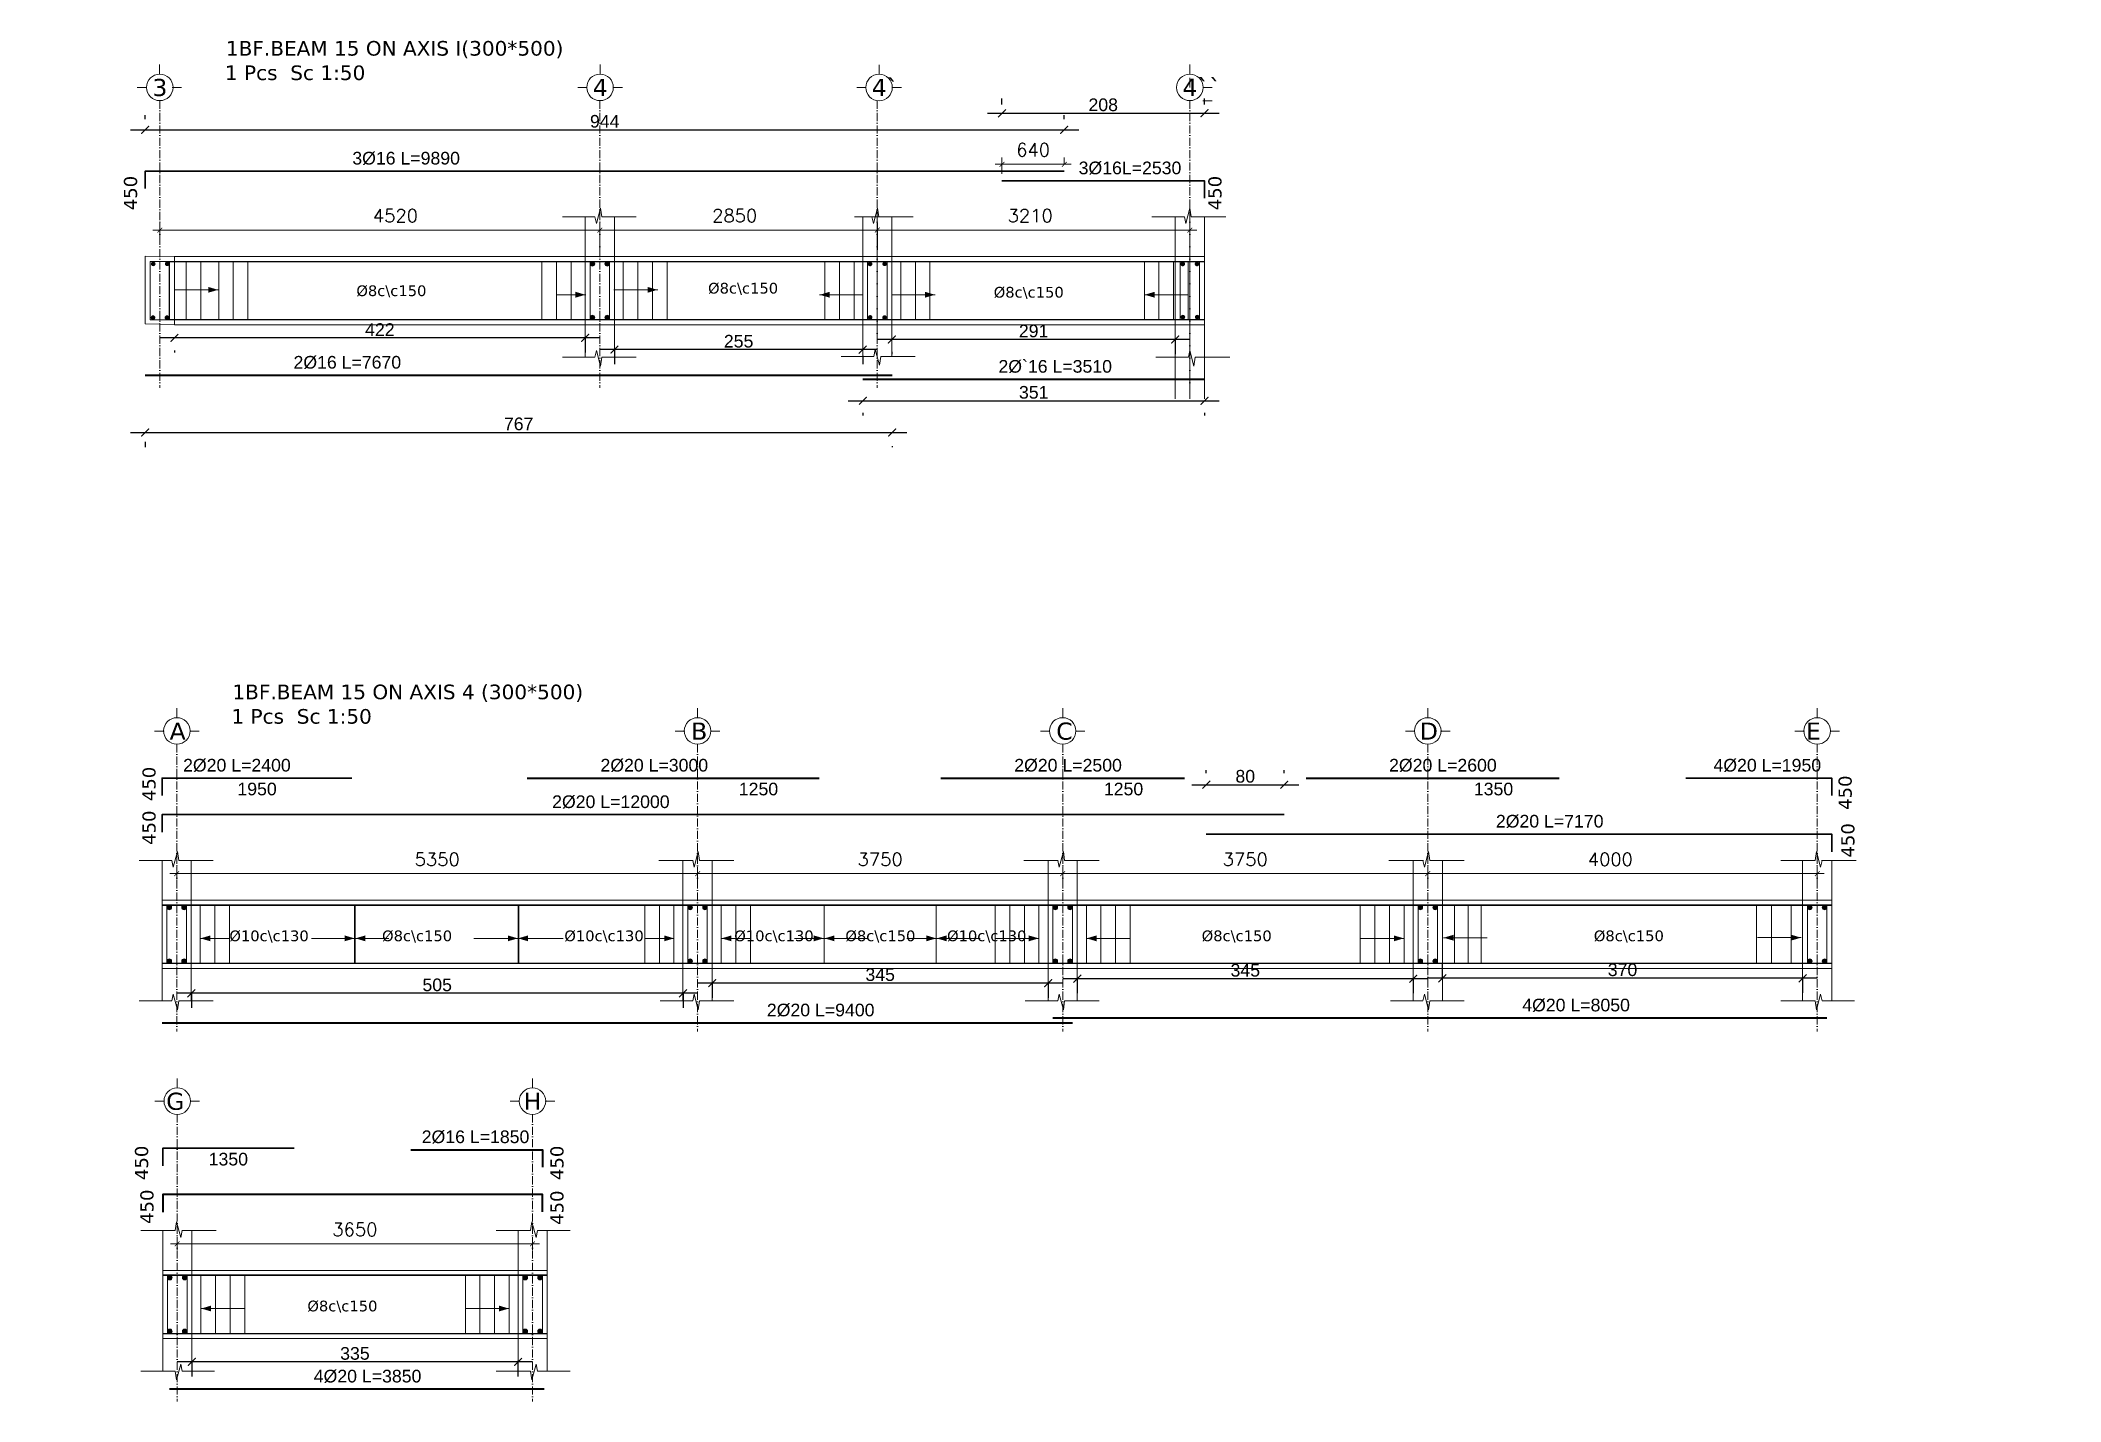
# Model space of a CAD drawing. Header units: inches. Extents: x -26151 to 62940, y -10194 to 246332.
# Drawn here: x -26151 to -24076, y 120388 to 121786 of the extents above; entities that cross this region are included whole.
import ezdxf

# ---------------------------------------------------------------- set-up
doc = ezdxf.new("R2010")
doc.units = ezdxf.units.IN
doc.header["$LTSCALE"] = 0.7
doc.header["$MEASUREMENT"] = 0
doc.linetypes.add('ACAD_ISO10W100', pattern=[18, 12, -3, 0, -3])
doc.layers.get('0').update_dxf_attribs({"lineweight": 13})
doc.layers.get('Defpoints').update_dxf_attribs({"lineweight": 5})
for name, color, linetype, lineweight in [('axis', 254, 'ACAD_ISO10W100', 9), ('BEAM FRAME', 5, 'Continuous', 18), ('COLUMN', 4, 'Continuous', 20), ('elevline', 30, 'Continuous', 20), ('FRAME 070', 5, 'Continuous', 60), ('hach', 9, 'Continuous', 9), ('hatch', 9, 'Continuous', 9), ('renforcment', 141, 'Continuous', 40), ('tex', 3, 'Continuous', 25), ('TEXT', 3, 'Continuous', 25), ('top rein. extension', 50, 'Continuous', 20), ('top renforcment', 7, 'Continuous', 40)]:
    doc.layers.add(name, color=color, linetype=linetype, lineweight=lineweight)
doc.styles.add('100', font='romans.shx', dxfattribs={"height": 13.5})
doc.styles.add('romanc', font='verdana.ttf', dxfattribs={"height": 250})
doc.styles.get("Standard").update_dxf_attribs({"font": 'arial.ttf', "height": 13})
doc.dimstyles.new('100', dxfattribs={"dimtxt": 13.5, "dimasz": 5, "dimexe": 7, "dimexo": 7, "dimgap": 8, "dimtad": 1, "dimdec": 0, "dimlfac": 10, "dimzin": 4, "dimdsep": 46, "dimtxsty": '100', "dimblk": 'ARCHTICK', "dimcen": 0.09, "dimdle": 7, "dimclrd": 1, "dimclre": 8, "dimclrt": 2, "dimadec": 0, "dimazin": 1, "dimtfac": 1, "dimtdec": 0, "dimtix": 1, "dimtofl": 0, "dimtmove": 0, "dimatfit": 3, "dimldrblk": 'ARCHTICK', "dimfxl": 0, "dimtolj": 1, "dimtzin": 0, "dimlwd": -1, "dimlwe": -1, "dimarcsym": 0})
doc.dimstyles.get("Standard").update_dxf_attribs({"dimtxt": 13, "dimasz": 5, "dimexe": 0.18, "dimexo": 0.0625, "dimgap": 6, "dimtad": 1, "dimdec": 0, "dimlfac": 10, "dimzin": 0, "dimdsep": 46, "dimtxsty": 'Standard', "dimblk": 'ARCHTICK', "dimcen": 0.09, "dimse1": 1, "dimse2": 1, "dimclrd": 1, "dimclre": 7, "dimclrt": 3, "dimadec": 0, "dimazin": 0, "dimtfac": 1, "dimtdec": 0, "dimtix": 1, "dimtofl": 0, "dimtmove": 0, "dimatfit": 3, "dimldrblk": 'ARCHTICK', "dimfxl": 0, "dimtolj": 1, "dimtzin": 0, "dimarcsym": 0})
doc.dimstyles.new('STANDARD$0', dxfattribs={"dimscale": 0, "dimtxt": 50, "dimasz": 8, "dimexe": 15, "dimexo": 0.0625, "dimgap": 2, "dimtad": 1, "dimdec": 0, "dimzin": 0, "dimdsep": 46, "dimtxsty": 'Standard', "dimblk1": 'ARCHTICK', "dimblk2": 'ARCHTICK', "dimsah": 1, "dimcen": 0.09, "dimdle": 15, "dimclrd": 3, "dimclre": 3, "dimclrt": 3, "dimazin": 0, "dimtfac": 1, "dimtdec": 0, "dimtofl": 0, "dimtmove": 1, "dimatfit": 3, "dimldrblk": 'ARCHTICK', "dimfxl": 0, "dimtolj": 1, "dimtzin": 0, "dimarcsym": 0})

msp = doc.modelspace()

# ---------------------------------------------------------------- texts
at = {"layer": 'tex', "style": 'romanc'}
for s, p in [('%%C8c\\c150', (-25826.73, 121523.81, -33654.09)), ('%%C8c\\c150', (-25465.48, 121526.43)), ('%%C8c\\c150', (-25172.09, 121522.28, -33654.09)), ('%%C10c\\c130', (-25957.18, 120861.31, -217.91)), ('%%C8c\\c150', (-25800.32, 120861.31, -33654.09)), ('%%C10c\\c130', (-25613.13, 120861.31, -33654.09)), ('%%C10c\\c130', (-25438.56, 120861.31, -33654.09)), ('%%C8c\\c150', (-25324.47, 120861.31, -33654.09)), ('%%C10c\\c130', (-25220.02, 120861.31, -33654.09)), ('%%C8c\\c150', (-24958.48, 120861.31, -33654.09)), ('%%C8c\\c150', (-24555.7, 120861.31, -33654.09)), ('%%C8c\\c150', (-25877.03, 120481.17, -33436.19))]:
    msp.add_text(s, height=11, dxfattribs=at).set_placement(p)
at = {"layer": 'TEXT', "style": 'romanc'}
for s, height, p in [('1BF.BEAM 15 ON AXIS I(300*500)', 15, (-25960.75, 121770.77, -217.91)), ('3', 17.6, (-26036.18, 121729.24, -217.91)), ('1 Pcs  Sc 1:50 ', 15, (-25961.77, 121745.67, -217.91)), ('4', 17.6, (-25583.95, 121729.24, -217.91)), ('4`', 17.6, (-25297.41, 121729.24, -217.91)), ('4``', 17.6, (-24978.15, 121729.36, -217.91)), ('1BF.BEAM 15 ON AXIS 4 (300*500)', 15, (-25954.06, 121109.8, -217.91)), ('1 Pcs  Sc 1:50 ', 15, (-25955.08, 121084.7, -217.91)), ('A', 17.6, (-26018.57, 121068.27, -217.91)), ('B', 17.6, (-25482.85, 121068.27, -217.91)), ('C', 17.6, (-25107.85, 121068.27, -217.91)), ('D', 17.6, (-24734.37, 121068.27, -217.91)), ('E', 17.6, (-24337.73, 121068.27, -217.91)), ('G', 17.6, (-26022.06, 120688.13)), ('H', 17.6, (-25654.88, 120688.13))]:
    msp.add_text(s, height=height, dxfattribs=at).set_placement(p)
for p in [(-26051.99, 121611.95, -73392.95), (-24938.15, 121611.95, -73392.95), (-24290.84, 120996.14, -73175.05), (-24288.03, 120947.17, -73175.05), (-26040.63, 120615.99, -72957.14), (-25613.98, 120615.99, -72957.14), (-25613.98, 120569.94, -72957.14)]:
    msp.add_text('450', height=13.5, rotation=90, dxfattribs=at).set_placement(p)
at = {"layer": 'TEXT', "lineweight": 30, "style": 'romanc'}
for p in [(-26032.95, 121005.1), (-26032.95, 120960.16), (-26035.1, 120570.94, 217.91)]:
    msp.add_text('450', height=13.5, rotation=90, dxfattribs=at).set_placement(p)

# ---------------------------------------------------------------- blocks, each defined once
blk = doc.blocks.new('*D1698')
at = {"layer": 'Defpoints', "color": 0, "lineweight": 30, "transparency": 16777216}
for p in [(-25711.2, 120981.3, -167.8), (-24511.2, 120991.3), (-24511.2, 120981.3, 33.7)]:
    blk.add_point(p, dxfattribs=at)
at = {"layer": 'TEXT', "color": 3, "transparency": 16777216, "insert": (-25565.3, 121004.3), "char_height": 13, "attachment_point": 5}
blk.add_mtext('\\A1;2%%C20 L=12000', dxfattribs=at)
blk = doc.blocks.new('_ArchTick')
at = {"color": 0, "linetype": 'ByBlock', "lineweight": 0, "const_width": 0.15}
blk.add_lwpolyline([(-0.5, -0.5), (0.5, 0.5)], dxfattribs=at)
blk = doc.blocks.new('*D1699')
at = {"color": 8, "transparency": 16777216}
for p, q in [((-26011.2, 120924.7), (-26011.2, 120937.7)), ((-25476.2, 120924.3), (-25476.2, 120937.7))]:
    blk.add_line(p, q, dxfattribs=at)
at = {"color": 1, "transparency": 16777216}
blk.add_line((-25469.2, 120930.7), (-26018.2, 120930.7), dxfattribs=at)
at = {"layer": 'Defpoints', "color": 0, "lineweight": 30, "transparency": 16777216}
for p in [(-26011.2, 120930.7), (-26011.2, 120917.7), (-25476.2, 120917.3)]:
    blk.add_point(p, dxfattribs=at)
at = {"color": 1, "transparency": 16777216, "xscale": 5, "yscale": 5, "zscale": 5, "rotation": 180}
blk.add_blockref('_ArchTick', (-26011.2, 120930.7), dxfattribs=at)
at = {"color": 1, "transparency": 16777216, "xscale": 5, "yscale": 5, "zscale": 5}
blk.add_blockref('_ArchTick', (-25476.2, 120930.7), dxfattribs=at)
at = {"color": 2, "lineweight": 30, "transparency": 16777216, "insert": (-25743.7, 120945.4), "char_height": 13.5, "attachment_point": 5, "style": '100'}
blk.add_mtext('\\A1;5350', dxfattribs=at)
blk = doc.blocks.new('*D1700')
at = {"color": 8, "transparency": 16777216}
for p, q in [((-25101.2, 120924.1), (-25101.2, 120937.7)), ((-24726.2, 120921.8), (-24726.2, 120937.7))]:
    blk.add_line(p, q, dxfattribs=at)
at = {"color": 1, "transparency": 16777216}
blk.add_line((-25108.2, 120930.7), (-24719.2, 120930.7), dxfattribs=at)
at = {"layer": 'Defpoints', "color": 0, "lineweight": 30, "transparency": 16777216}
for p in [(-25101.2, 120917.1), (-24726.2, 120930.7), (-24726.2, 120914.8)]:
    blk.add_point(p, dxfattribs=at)
at = {"color": 1, "transparency": 16777216, "xscale": 5, "yscale": 5, "zscale": 5, "rotation": 180}
blk.add_blockref('_ArchTick', (-25101.2, 120930.7), dxfattribs=at)
at = {"color": 1, "transparency": 16777216, "xscale": 5, "yscale": 5, "zscale": 5}
blk.add_blockref('_ArchTick', (-24726.2, 120930.7), dxfattribs=at)
at = {"color": 2, "lineweight": 30, "transparency": 16777216, "insert": (-24913.7, 120945.4), "char_height": 13.5, "attachment_point": 5, "style": '100'}
blk.add_mtext('\\A1;3750', dxfattribs=at)
blk = doc.blocks.new('*D1701')
at = {"layer": 'Defpoints', "color": 0, "lineweight": 30, "transparency": 16777216}
for p in [(-25111.2, 120782.5, -37100.9), (-25111.2, 120782.5), (-24316.2, 120782.5, -13652.7)]:
    blk.add_point(p, dxfattribs=at)
at = {"layer": 'TEXT', "color": 3, "transparency": 16777216, "insert": (-24573.9, 120795.5), "char_height": 13, "attachment_point": 5}
blk.add_mtext('\\A1;4%%C20 L=8050', dxfattribs=at)
blk = doc.blocks.new('*D1702')
at = {"layer": 'Defpoints', "color": 0, "lineweight": 30, "transparency": 16777216}
for p in [(-26026.2, 120777.4, -37100.9), (-26026.2, 120777.4), (-25091.2, 120777.4, -13652.7)]:
    blk.add_point(p, dxfattribs=at)
at = {"layer": 'TEXT', "color": 3, "transparency": 16777216, "insert": (-25349.8, 120790.4), "char_height": 13, "attachment_point": 5}
blk.add_mtext('\\A1;2%%C20 L=9400', dxfattribs=at)
blk = doc.blocks.new('*D1703')
at = {"color": 8, "transparency": 16777216}
for p, q in [((-25476.2, 120924.3), (-25476.2, 120937.7)), ((-25101.2, 120923.1), (-25101.2, 120937.7))]:
    blk.add_line(p, q, dxfattribs=at)
at = {"color": 1, "transparency": 16777216}
blk.add_line((-25483.2, 120930.7), (-25094.2, 120930.7), dxfattribs=at)
at = {"layer": 'Defpoints', "color": 0, "lineweight": 30, "transparency": 16777216}
for p in [(-25476.2, 120917.3), (-25101.2, 120930.7), (-25101.2, 120916.1)]:
    blk.add_point(p, dxfattribs=at)
at = {"color": 1, "transparency": 16777216, "xscale": 5, "yscale": 5, "zscale": 5, "rotation": 180}
blk.add_blockref('_ArchTick', (-25476.2, 120930.7), dxfattribs=at)
at = {"color": 1, "transparency": 16777216, "xscale": 5, "yscale": 5, "zscale": 5}
blk.add_blockref('_ArchTick', (-25101.2, 120930.7), dxfattribs=at)
at = {"color": 2, "lineweight": 30, "transparency": 16777216, "insert": (-25288.7, 120945.4), "char_height": 13.5, "attachment_point": 5, "style": '100'}
blk.add_mtext('\\A1;3750', dxfattribs=at)
blk = doc.blocks.new('*D1704')
at = {"layer": 'Defpoints', "color": 0, "lineweight": 30, "transparency": 16777216}
for p in [(-25226.2, 121028.8, -203.1), (-25226.2, 121028.8), (-24976.2, 121028.8, -189.9)]:
    blk.add_point(p, dxfattribs=at)
at = {"layer": 'TEXT', "color": 3, "transparency": 16777216, "insert": (-25095.7, 121041.8), "char_height": 13, "attachment_point": 5}
blk.add_mtext('\\A1;2%%C20 L=2500', dxfattribs=at)
blk = doc.blocks.new('*D1705')
at = {"layer": 'Defpoints', "color": 0, "lineweight": 30, "transparency": 16777216}
for p in [(-25101.2, 121027.2), (-24976.2, 121027.2), (-24976.2, 121004.9)]:
    blk.add_point(p, dxfattribs=at)
at = {"layer": 'TEXT', "color": 3, "transparency": 16777216, "insert": (-25038.7, 121017.5), "char_height": 13, "attachment_point": 5}
blk.add_mtext('\\A1;1250', dxfattribs=at)
blk = doc.blocks.new('*D1706')
at = {"color": 8, "transparency": 16777216}
for p, q in [((-24726.2, 120921.8), (-24726.2, 120937.7)), ((-24326.2, 120923.1), (-24326.2, 120937.7))]:
    blk.add_line(p, q, dxfattribs=at)
at = {"color": 1, "transparency": 16777216}
blk.add_line((-24319.2, 120930.7), (-24733.2, 120930.7), dxfattribs=at)
at = {"layer": 'Defpoints', "color": 0, "lineweight": 30, "transparency": 16777216}
for p in [(-24726.2, 120930.7), (-24726.2, 120914.8), (-24326.2, 120916.1)]:
    blk.add_point(p, dxfattribs=at)
at = {"color": 1, "transparency": 16777216, "xscale": 5, "yscale": 5, "zscale": 5, "rotation": 180}
blk.add_blockref('_ArchTick', (-24726.2, 120930.7), dxfattribs=at)
at = {"color": 1, "transparency": 16777216, "xscale": 5, "yscale": 5, "zscale": 5}
blk.add_blockref('_ArchTick', (-24326.2, 120930.7), dxfattribs=at)
at = {"color": 2, "lineweight": 30, "transparency": 16777216, "insert": (-24538.7, 120945.4), "char_height": 13.5, "attachment_point": 5, "style": '100'}
blk.add_mtext('\\A1;4000', dxfattribs=at)
blk = doc.blocks.new('*D1707')
at = {"layer": 'Defpoints', "color": 0, "lineweight": 30, "transparency": 16777216}
for p in [(-24461.2, 121028.8, -203.1), (-24461.2, 121028.8), (-24076.2, 121028.8, -189.9)]:
    blk.add_point(p, dxfattribs=at)
at = {"layer": 'TEXT', "color": 3, "transparency": 16777216, "insert": (-24377.5, 121041.8), "char_height": 13, "attachment_point": 5}
blk.add_mtext('\\A1;4%%C20 L=1950', dxfattribs=at)
blk = doc.blocks.new('*D1708')
at = {"layer": 'Defpoints', "color": 0, "lineweight": 30, "transparency": 16777216}
for p in [(-24851.2, 121028.8, -203.1), (-24851.2, 121028.8), (-24591.2, 121028.8, -189.9)]:
    blk.add_point(p, dxfattribs=at)
at = {"layer": 'TEXT', "color": 3, "transparency": 16777216, "insert": (-24710.7, 121041.8), "char_height": 13, "attachment_point": 5}
blk.add_mtext('\\A1;2%%C20 L=2600', dxfattribs=at)
blk = doc.blocks.new('*D1709')
at = {"layer": 'Defpoints', "color": 0, "lineweight": 30, "transparency": 16777216}
for p in [(-24726.2, 121027.2), (-24591.2, 121027.2), (-24591.2, 121004.9)]:
    blk.add_point(p, dxfattribs=at)
at = {"layer": 'TEXT', "color": 3, "transparency": 16777216, "insert": (-24658.7, 121017.5), "char_height": 13, "attachment_point": 5}
blk.add_mtext('\\A1;1350', dxfattribs=at)
blk = doc.blocks.new('*D1710')
at = {"layer": 'Defpoints', "color": 0, "lineweight": 30, "transparency": 16777216}
for p in [(-25651.2, 121028.8, -203.1), (-25651.2, 121028.8), (-25351.2, 121028.8, -189.9)]:
    blk.add_point(p, dxfattribs=at)
at = {"layer": 'TEXT', "color": 3, "transparency": 16777216, "insert": (-25520.7, 121041.8), "char_height": 13, "attachment_point": 5}
blk.add_mtext('\\A1;2%%C20 L=3000', dxfattribs=at)
blk = doc.blocks.new('*D1711')
at = {"layer": 'Defpoints', "color": 0, "lineweight": 30, "transparency": 16777216}
for p in [(-25476.2, 121027.2), (-25351.2, 121027.2), (-25351.2, 121004.9)]:
    blk.add_point(p, dxfattribs=at)
at = {"layer": 'TEXT', "color": 3, "transparency": 16777216, "insert": (-25413.7, 121017.5), "char_height": 13, "attachment_point": 5}
blk.add_mtext('\\A1;1250', dxfattribs=at)
blk = doc.blocks.new('*D1712')
at = {"layer": 'Defpoints', "color": 0, "lineweight": 30, "transparency": 16777216}
for p in [(-26151.2, 121028.8, -203.1), (-26151.2, 121028.8), (-25831.2, 121028.8, -189.9)]:
    blk.add_point(p, dxfattribs=at)
at = {"layer": 'TEXT', "color": 3, "transparency": 16777216, "insert": (-25949.4, 121041.8), "char_height": 13, "attachment_point": 5}
blk.add_mtext('\\A1;2%%C20 L=2400', dxfattribs=at)
blk = doc.blocks.new('*D1713')
at = {"layer": 'Defpoints', "color": 0, "lineweight": 30, "transparency": 16777216}
for p in [(-26026.2, 121027.2), (-25831.2, 121027.2), (-25831.2, 121004.9)]:
    blk.add_point(p, dxfattribs=at)
at = {"layer": 'TEXT', "color": 3, "transparency": 16777216, "insert": (-25928.7, 121017.5), "char_height": 13, "attachment_point": 5}
blk.add_mtext('\\A1;1950', dxfattribs=at)
blk = doc.blocks.new('*D1719')
at = {"layer": 'Defpoints', "color": 0, "linetype": 'ByBlock', "lineweight": 30, "transparency": 16777216}
for p in [(-24341.2, 120833.4), (-24711.2, 120823.2), (-24711.2, 120823.2)]:
    blk.add_point(p, dxfattribs=at)
at = {"layer": 'hach', "color": 3, "lineweight": -2, "transparency": 16777216}
for p, q in [((-24711.2, 120823.2), (-24711.2, 120838.2)), ((-24326.2, 120823.2), (-24726.2, 120823.2)), ((-24341.2, 120824.3), (-24341.2, 120808.2))]:
    blk.add_line(p, q, dxfattribs=at)
at = {"layer": 'hach', "color": 3, "linetype": 'ByBlock', "lineweight": -2, "transparency": 16777216, "xscale": 8, "yscale": 8, "zscale": 8, "rotation": 180}
blk.add_blockref('_ArchTick', (-24711.2, 120823.2), dxfattribs=at)
at = {"layer": 'hach', "color": 3, "linetype": 'ByBlock', "lineweight": -2, "transparency": 16777216, "xscale": 8, "yscale": 8, "zscale": 8}
blk.add_blockref('_ArchTick', (-24341.2, 120823.2), dxfattribs=at)
at = {"layer": 'hach', "color": 3, "linetype": 'ByBlock', "lineweight": 30, "transparency": 16777216, "insert": (-24526.2, 120831.9), "char_height": 13, "attachment_point": 5}
blk.add_mtext('\\A1;370', dxfattribs=at)
blk = doc.blocks.new('*D1720')
at = {"layer": 'Defpoints', "color": 0, "linetype": 'ByBlock', "lineweight": 30, "transparency": 16777216}
for p in [(-25086.2, 120833.4), (-24741.2, 120833.4), (-25086.2, 120822.8)]:
    blk.add_point(p, dxfattribs=at)
at = {"layer": 'hach', "color": 3, "lineweight": -2, "transparency": 16777216}
for p, q in [((-24726.2, 120822.8), (-25101.2, 120822.8)), ((-25086.2, 120823.8), (-25086.2, 120807.8)), ((-24741.2, 120823.8), (-24741.2, 120807.8))]:
    blk.add_line(p, q, dxfattribs=at)
at = {"layer": 'hach', "color": 3, "linetype": 'ByBlock', "lineweight": -2, "transparency": 16777216, "xscale": 8, "yscale": 8, "zscale": 8, "rotation": 180}
blk.add_blockref('_ArchTick', (-25086.2, 120822.8), dxfattribs=at)
at = {"layer": 'hach', "color": 3, "linetype": 'ByBlock', "lineweight": -2, "transparency": 16777216, "xscale": 8, "yscale": 8, "zscale": 8}
blk.add_blockref('_ArchTick', (-24741.2, 120822.8), dxfattribs=at)
at = {"layer": 'hach', "color": 3, "linetype": 'ByBlock', "lineweight": 30, "transparency": 16777216, "insert": (-24913.7, 120831.4), "char_height": 13, "attachment_point": 5}
blk.add_mtext('\\A1;345', dxfattribs=at)
blk = doc.blocks.new('*D1721')
at = {"layer": 'Defpoints', "color": 0, "linetype": 'ByBlock', "lineweight": 30, "transparency": 16777216}
for p in [(-25461.2, 120833.4), (-25116.2, 120833.4), (-25461.2, 120818.3)]:
    blk.add_point(p, dxfattribs=at)
at = {"layer": 'hach', "color": 3, "lineweight": -2, "transparency": 16777216}
for p, q in [((-25101.2, 120818.3), (-25476.2, 120818.3)), ((-25461.2, 120819.3), (-25461.2, 120803.3)), ((-25116.2, 120819.3), (-25116.2, 120803.3))]:
    blk.add_line(p, q, dxfattribs=at)
at = {"layer": 'hach', "color": 3, "linetype": 'ByBlock', "lineweight": -2, "transparency": 16777216, "xscale": 8, "yscale": 8, "zscale": 8, "rotation": 180}
blk.add_blockref('_ArchTick', (-25461.2, 120818.3), dxfattribs=at)
at = {"layer": 'hach', "color": 3, "linetype": 'ByBlock', "lineweight": -2, "transparency": 16777216, "xscale": 8, "yscale": 8, "zscale": 8}
blk.add_blockref('_ArchTick', (-25116.2, 120818.3), dxfattribs=at)
at = {"layer": 'hach', "color": 3, "linetype": 'ByBlock', "lineweight": 30, "transparency": 16777216, "insert": (-25288.7, 120826.9), "char_height": 13, "attachment_point": 5}
blk.add_mtext('\\A1;345', dxfattribs=at)
blk = doc.blocks.new('*D1722')
at = {"layer": 'Defpoints', "color": 0, "linetype": 'ByBlock', "lineweight": 30, "transparency": 16777216}
for p in [(-25996.2, 120833.4), (-25491.2, 120833.4), (-25996.2, 120807.8)]:
    blk.add_point(p, dxfattribs=at)
at = {"layer": 'hach', "color": 3, "lineweight": -2, "transparency": 16777216}
for p, q in [((-25476.2, 120807.8), (-26011.2, 120807.8)), ((-25996.2, 120808.8), (-25996.2, 120792.8)), ((-25491.2, 120808.8), (-25491.2, 120792.8))]:
    blk.add_line(p, q, dxfattribs=at)
at = {"layer": 'hach', "color": 3, "linetype": 'ByBlock', "lineweight": -2, "transparency": 16777216, "xscale": 8, "yscale": 8, "zscale": 8, "rotation": 180}
blk.add_blockref('_ArchTick', (-25996.2, 120807.8), dxfattribs=at)
at = {"layer": 'hach', "color": 3, "linetype": 'ByBlock', "lineweight": -2, "transparency": 16777216, "xscale": 8, "yscale": 8, "zscale": 8}
blk.add_blockref('_ArchTick', (-25491.2, 120807.8), dxfattribs=at)
at = {"layer": 'hach', "color": 3, "linetype": 'ByBlock', "lineweight": 30, "transparency": 16777216, "insert": (-25743.7, 120816.4), "char_height": 13, "attachment_point": 5}
blk.add_mtext('\\A1;505', dxfattribs=at)
blk = doc.blocks.new('*D1723')
at = {"layer": 'Defpoints', "color": 0, "linetype": 'ByBlock', "lineweight": 30, "transparency": 16777216}
for p in [(-24873.7, 121022), (-24953.7, 120991.3, -217.9), (-24873.7, 120991.3, -217.9)]:
    blk.add_point(p, dxfattribs=at)
at = {"layer": 'hach', "color": 3, "lineweight": -2, "transparency": 16777216}
for p, q in [((-24953.7, 121033.7), (-24953.7, 121037)), ((-24873.7, 121033.7), (-24873.7, 121037)), ((-24968.7, 121022), (-24858.7, 121022))]:
    blk.add_line(p, q, dxfattribs=at)
at = {"layer": 'hach', "color": 3, "linetype": 'ByBlock', "lineweight": -2, "transparency": 16777216, "xscale": 8, "yscale": 8, "zscale": 8, "rotation": 180}
blk.add_blockref('_ArchTick', (-24953.7, 121022), dxfattribs=at)
at = {"layer": 'hach', "color": 3, "linetype": 'ByBlock', "lineweight": -2, "transparency": 16777216, "xscale": 8, "yscale": 8, "zscale": 8}
blk.add_blockref('_ArchTick', (-24873.7, 121022), dxfattribs=at)
at = {"layer": 'hach', "color": 3, "linetype": 'ByBlock', "lineweight": 30, "transparency": 16777216, "insert": (-24913.7, 121030.6), "char_height": 13, "attachment_point": 5}
blk.add_mtext('\\A1;80', dxfattribs=at)
blk = doc.blocks.new('*D1714')
at = {"layer": 'Defpoints', "color": 0, "lineweight": 30, "transparency": 16777216}
for p in [(-24910.4, 120971.3, 24.9), (-24910.4, 120971.3), (-24193.5, 120971.3, -167.8)]:
    blk.add_point(p, dxfattribs=at)
at = {"layer": 'TEXT', "color": 3, "transparency": 16777216, "insert": (-24601, 120984.3), "char_height": 13, "attachment_point": 5}
blk.add_mtext('\\A1;2%%C20 L=7170', dxfattribs=at)
blk = doc.blocks.new('*D1715')
at = {"color": 8, "transparency": 16777216}
for p, q in [((-26010.7, 120544.2), (-26010.7, 120557.5)), ((-25645.7, 120544.5), (-25645.7, 120557.5))]:
    blk.add_line(p, q, dxfattribs=at)
at = {"color": 1, "transparency": 16777216}
blk.add_line((-26017.7, 120550.5), (-25638.7, 120550.5), dxfattribs=at)
at = {"layer": 'Defpoints', "color": 0, "lineweight": 30, "transparency": 16777216}
for p in [(-26010.7, 120537.2), (-25645.7, 120550.5), (-25645.7, 120537.5)]:
    blk.add_point(p, dxfattribs=at)
at = {"color": 1, "transparency": 16777216, "xscale": 5, "yscale": 5, "zscale": 5, "rotation": 180}
blk.add_blockref('_ArchTick', (-26010.7, 120550.5), dxfattribs=at)
at = {"color": 1, "transparency": 16777216, "xscale": 5, "yscale": 5, "zscale": 5}
blk.add_blockref('_ArchTick', (-25645.7, 120550.5), dxfattribs=at)
at = {"color": 2, "lineweight": 30, "transparency": 16777216, "insert": (-25828.2, 120565.3), "char_height": 13.5, "attachment_point": 5, "style": '100'}
blk.add_mtext('\\A1;3650', dxfattribs=at)
blk = doc.blocks.new('*D1716')
at = {"layer": 'Defpoints', "color": 0, "lineweight": 30, "transparency": 16777216}
for p in [(-26025.7, 120648.7), (-25890.7, 120647.1, 217.9), (-25890.7, 120624.7)]:
    blk.add_point(p, dxfattribs=at)
at = {"layer": 'TEXT', "color": 3, "transparency": 16777216, "insert": (-25958.2, 120637.4), "char_height": 13, "attachment_point": 5}
blk.add_mtext('\\A1;1350', dxfattribs=at)
blk = doc.blocks.new('*D1717')
at = {"layer": 'Defpoints', "color": 0, "lineweight": 30, "transparency": 16777216}
for p in [(-26018.7, 120401.4, -13652.7), (-25633.7, 120401.4, -36883), (-25633.7, 120401.4)]:
    blk.add_point(p, dxfattribs=at)
at = {"layer": 'TEXT', "color": 3, "transparency": 16777216, "insert": (-25815.2, 120414.4), "char_height": 13, "attachment_point": 5}
blk.add_mtext('\\A1;4%%C20 L=3850', dxfattribs=at)
blk = doc.blocks.new('*D1718')
at = {"layer": 'Defpoints', "color": 0, "lineweight": 30, "transparency": 16777216}
for p in [(-25770.7, 120647.2, -199.4), (-25770.7, 120647.2), (-25585.7, 120647.2, -0.6)]:
    blk.add_point(p, dxfattribs=at)
at = {"layer": 'TEXT', "color": 3, "transparency": 16777216, "insert": (-25704.3, 120660.2), "char_height": 13, "attachment_point": 5}
blk.add_mtext('\\A1;2%%C16 L=1850', dxfattribs=at)
blk = doc.blocks.new('*D1724')
at = {"layer": 'Defpoints', "color": 0, "linetype": 'ByBlock', "lineweight": 30, "transparency": 16777216}
for p in [(-25995.7, 120453.2), (-25660.7, 120453.2), (-25995.7, 120429.3)]:
    blk.add_point(p, dxfattribs=at)
at = {"layer": 'hach', "color": 3, "lineweight": -2, "transparency": 16777216}
for p, q in [((-25645.7, 120429.3), (-26010.7, 120429.3)), ((-25995.7, 120430.3), (-25995.7, 120414.3)), ((-25660.7, 120430.3), (-25660.7, 120414.3))]:
    blk.add_line(p, q, dxfattribs=at)
at = {"layer": 'hach', "color": 3, "linetype": 'ByBlock', "lineweight": -2, "transparency": 16777216, "xscale": 8, "yscale": 8, "zscale": 8, "rotation": 180}
blk.add_blockref('_ArchTick', (-25995.7, 120429.3), dxfattribs=at)
at = {"layer": 'hach', "color": 3, "linetype": 'ByBlock', "lineweight": -2, "transparency": 16777216, "xscale": 8, "yscale": 8, "zscale": 8}
blk.add_blockref('_ArchTick', (-25660.7, 120429.3), dxfattribs=at)
at = {"layer": 'hach', "color": 3, "linetype": 'ByBlock', "lineweight": 30, "transparency": 16777216, "insert": (-25828.2, 120437.9), "char_height": 13, "attachment_point": 5}
blk.add_mtext('\\A1;335', dxfattribs=at)
blk = doc.blocks.new('*D1674')
at = {"layer": 'Defpoints', "color": 0, "lineweight": 30, "transparency": 16777216}
for p in [(-25276.6, 121642.2, -167.8), (-24076.6, 121642.2, 33.7), (-24076.6, 121642.2)]:
    blk.add_point(p, dxfattribs=at)
at = {"layer": 'TEXT', "color": 3, "transparency": 16777216, "insert": (-25032.1, 121655.2), "char_height": 13, "attachment_point": 5}
blk.add_mtext('\\A1;3%%C16L=2530', dxfattribs=at)
blk = doc.blocks.new('*D1675')
at = {"layer": 'Defpoints', "color": 0, "lineweight": 30, "transparency": 16777216}
for p in [(-26037.6, 121652.2, -218.5), (-25195.6, 121652.2, -157.8), (-25195.6, 121652.2)]:
    blk.add_point(p, dxfattribs=at)
at = {"layer": 'TEXT', "color": 3, "transparency": 16777216, "insert": (-25775.6, 121665.2), "char_height": 13, "attachment_point": 5}
blk.add_mtext('\\A1;3%%C16 L=9890', dxfattribs=at)
blk = doc.blocks.new('*D1681')
at = {"color": 1, "transparency": 16777216}
blk.add_line((-25170.6, 121659.2), (-25092.6, 121659.2), dxfattribs=at)
at = {"color": 8, "transparency": 16777216}
for p, q in [((-25163.6, 121649.2), (-25163.6, 121666.2)), ((-25099.6, 121659.2), (-25099.6, 121666.2))]:
    blk.add_line(p, q, dxfattribs=at)
at = {"layer": 'Defpoints', "color": 0, "transparency": 16777216}
for p in [(-25099.6, 121659.2), (-25163.6, 121642.2), (-25099.6, 121652.2)]:
    blk.add_point(p, dxfattribs=at)
at = {"color": 1, "transparency": 16777216, "xscale": 5, "yscale": 5, "zscale": 5, "rotation": 180}
blk.add_blockref('_ArchTick', (-25163.6, 121659.2), dxfattribs=at)
at = {"color": 1, "transparency": 16777216, "xscale": 5, "yscale": 5, "zscale": 5}
blk.add_blockref('_ArchTick', (-25099.6, 121659.2), dxfattribs=at)
at = {"color": 2, "transparency": 16777216, "insert": (-25131.6, 121674), "char_height": 13.5, "attachment_point": 5, "style": '100'}
blk.add_mtext('\\A1;640', dxfattribs=at)
blk = doc.blocks.new('*D1676')
at = {"color": 8, "transparency": 16777216}
for p, q in [((-25291.6, 121571.3), (-25291.6, 121598.6)), ((-24970.6, 121571.3), (-24970.6, 121598.6))]:
    blk.add_line(p, q, dxfattribs=at)
at = {"color": 1, "transparency": 16777216}
blk.add_line((-25298.6, 121591.6), (-24963.6, 121591.6), dxfattribs=at)
at = {"layer": 'Defpoints', "color": 0, "lineweight": 30, "transparency": 16777216}
for p in [(-24970.6, 121591.6), (-25291.6, 121564.3), (-24970.6, 121564.3)]:
    blk.add_point(p, dxfattribs=at)
at = {"color": 1, "transparency": 16777216, "xscale": 5, "yscale": 5, "zscale": 5, "rotation": 180}
blk.add_blockref('_ArchTick', (-25291.6, 121591.6), dxfattribs=at)
at = {"color": 1, "transparency": 16777216, "xscale": 5, "yscale": 5, "zscale": 5}
blk.add_blockref('_ArchTick', (-24970.6, 121591.6), dxfattribs=at)
at = {"color": 2, "lineweight": 30, "transparency": 16777216, "insert": (-25134.6, 121606.4), "char_height": 13.5, "attachment_point": 5, "style": '100'}
blk.add_mtext('\\A1;3210', dxfattribs=at)
blk = doc.blocks.new('*D1677')
at = {"color": 8, "transparency": 16777216}
for p, q in [((-26028.6, 121585.3), (-26028.6, 121598.6)), ((-25576.6, 121585.5), (-25576.6, 121598.6))]:
    blk.add_line(p, q, dxfattribs=at)
at = {"color": 1, "transparency": 16777216}
blk.add_line((-26035.6, 121591.6), (-25569.6, 121591.6), dxfattribs=at)
at = {"layer": 'Defpoints', "color": 0, "lineweight": 30, "transparency": 16777216}
for p in [(-26028.6, 121578.3), (-25576.6, 121591.6), (-25576.6, 121578.5)]:
    blk.add_point(p, dxfattribs=at)
at = {"color": 1, "transparency": 16777216, "xscale": 5, "yscale": 5, "zscale": 5, "rotation": 180}
blk.add_blockref('_ArchTick', (-26028.6, 121591.6), dxfattribs=at)
at = {"color": 1, "transparency": 16777216, "xscale": 5, "yscale": 5, "zscale": 5}
blk.add_blockref('_ArchTick', (-25576.6, 121591.6), dxfattribs=at)
at = {"color": 2, "lineweight": 30, "transparency": 16777216, "insert": (-25786.6, 121606.4), "char_height": 13.5, "attachment_point": 5, "style": '100'}
blk.add_mtext('\\A1;4520', dxfattribs=at)
blk = doc.blocks.new('*D1678')
at = {"layer": 'Defpoints', "color": 0, "lineweight": 30, "transparency": 16777216}
for p in [(-25591.6, 121438.4, -37100.9), (-25591.6, 121438.4), (-24656.6, 121438.4, -13652.7)]:
    blk.add_point(p, dxfattribs=at)
at = {"layer": 'TEXT', "color": 3, "transparency": 16777216, "insert": (-25108.9, 121451.4), "char_height": 13, "attachment_point": 5}
blk.add_mtext('\\A1;2%%C`16 L=3510', dxfattribs=at)
blk = doc.blocks.new('*D1679')
at = {"color": 8, "transparency": 16777216}
for p, q in [((-25576.6, 121571.3), (-25576.6, 121598.6)), ((-25291.6, 121571.3), (-25291.6, 121598.6))]:
    blk.add_line(p, q, dxfattribs=at)
at = {"color": 1, "transparency": 16777216}
blk.add_line((-25583.6, 121591.6), (-25284.6, 121591.6), dxfattribs=at)
at = {"layer": 'Defpoints', "color": 0, "lineweight": 30, "transparency": 16777216}
for p in [(-25291.6, 121591.6), (-25576.6, 121564.3), (-25291.6, 121564.3)]:
    blk.add_point(p, dxfattribs=at)
at = {"color": 1, "transparency": 16777216, "xscale": 5, "yscale": 5, "zscale": 5, "rotation": 180}
blk.add_blockref('_ArchTick', (-25576.6, 121591.6), dxfattribs=at)
at = {"color": 1, "transparency": 16777216, "xscale": 5, "yscale": 5, "zscale": 5}
blk.add_blockref('_ArchTick', (-25291.6, 121591.6), dxfattribs=at)
at = {"color": 2, "lineweight": 30, "transparency": 16777216, "insert": (-25438.1, 121606.4), "char_height": 13.5, "attachment_point": 5, "style": '100'}
blk.add_mtext('\\A1;2850', dxfattribs=at)
blk = doc.blocks.new('*D1680')
at = {"layer": 'Defpoints', "color": 0, "lineweight": 30, "transparency": 16777216}
for p in [(-26011.6, 121442.6, -37100.9), (-26011.6, 121442.6), (-25276.4, 121442.6, -13652.7)]:
    blk.add_point(p, dxfattribs=at)
at = {"layer": 'TEXT', "color": 3, "transparency": 16777216, "insert": (-25836, 121455.6), "char_height": 13, "attachment_point": 5}
blk.add_mtext('\\A1;2%%C16 L=7670', dxfattribs=at)
blk = doc.blocks.new('*D1682')
at = {"layer": 'Defpoints', "color": 0, "linetype": 'ByBlock', "lineweight": 30, "transparency": 16777216}
for p in [(-25276.6, 121494.3, -195.9), (-24985.6, 121494.3), (-25276.6, 121479.2)]:
    blk.add_point(p, dxfattribs=at)
at = {"layer": 'hach', "color": 3, "lineweight": -2, "transparency": 16777216}
for p, q in [((-24970.6, 121479.2), (-25291.6, 121479.2)), ((-24985.6, 121480.3), (-24985.6, 121464.2)), ((-25276.6, 121466.7), (-25276.6, 121464.2))]:
    blk.add_line(p, q, dxfattribs=at)
at = {"layer": 'hach', "color": 3, "linetype": 'ByBlock', "lineweight": -2, "transparency": 16777216, "xscale": 8, "yscale": 8, "zscale": 8, "rotation": 180}
blk.add_blockref('_ArchTick', (-25276.6, 121479.2), dxfattribs=at)
at = {"layer": 'hach', "color": 3, "linetype": 'ByBlock', "lineweight": -2, "transparency": 16777216, "xscale": 8, "yscale": 8, "zscale": 8}
blk.add_blockref('_ArchTick', (-24985.6, 121479.2), dxfattribs=at)
at = {"layer": 'hach', "color": 3, "linetype": 'ByBlock', "lineweight": 30, "transparency": 16777216, "insert": (-25131.1, 121487.9), "char_height": 13, "attachment_point": 5}
blk.add_mtext('\\A1;291', dxfattribs=at)
blk = doc.blocks.new('*D1683')
at = {"layer": 'Defpoints', "color": 0, "linetype": 'ByBlock', "lineweight": 30, "transparency": 16777216}
for p in [(-25561.6, 121494.3), (-25306.6, 121499.3, -72.3), (-25561.6, 121468.8)]:
    blk.add_point(p, dxfattribs=at)
at = {"layer": 'hach', "color": 3, "lineweight": -2, "transparency": 16777216}
for p, q in [((-25291.6, 121468.8), (-25576.6, 121468.8)), ((-25561.6, 121469.8), (-25561.6, 121453.8)), ((-25306.6, 121462.3), (-25306.6, 121453.8))]:
    blk.add_line(p, q, dxfattribs=at)
at = {"layer": 'hach', "color": 3, "linetype": 'ByBlock', "lineweight": -2, "transparency": 16777216, "xscale": 8, "yscale": 8, "zscale": 8, "rotation": 180}
blk.add_blockref('_ArchTick', (-25561.6, 121468.8), dxfattribs=at)
at = {"layer": 'hach', "color": 3, "linetype": 'ByBlock', "lineweight": -2, "transparency": 16777216, "xscale": 8, "yscale": 8, "zscale": 8}
blk.add_blockref('_ArchTick', (-25306.6, 121468.8), dxfattribs=at)
at = {"layer": 'hach', "color": 3, "linetype": 'ByBlock', "lineweight": 30, "transparency": 16777216, "insert": (-25434.1, 121477.4), "char_height": 13, "attachment_point": 5}
blk.add_mtext('\\A1;255', dxfattribs=at)
blk = doc.blocks.new('*D1684')
at = {"layer": 'Defpoints', "color": 0, "linetype": 'ByBlock', "lineweight": 30, "transparency": 16777216}
for p in [(-26013.6, 121494.8, -217.9), (-25591.6, 121494.3), (-26013.6, 121480.9)]:
    blk.add_point(p, dxfattribs=at)
at = {"layer": 'hach', "color": 3, "lineweight": -2, "transparency": 16777216}
for p, q in [((-25576.6, 121480.9), (-26028.6, 121480.9)), ((-25591.6, 121481.9), (-25591.6, 121465.9)), ((-26013.6, 121468), (-26013.6, 121465.9))]:
    blk.add_line(p, q, dxfattribs=at)
at = {"layer": 'hach', "color": 3, "linetype": 'ByBlock', "lineweight": -2, "transparency": 16777216, "xscale": 8, "yscale": 8, "zscale": 8, "rotation": 180}
blk.add_blockref('_ArchTick', (-26013.6, 121480.9), dxfattribs=at)
at = {"layer": 'hach', "color": 3, "linetype": 'ByBlock', "lineweight": -2, "transparency": 16777216, "xscale": 8, "yscale": 8, "zscale": 8}
blk.add_blockref('_ArchTick', (-25591.6, 121480.9), dxfattribs=at)
at = {"layer": 'hach', "color": 3, "linetype": 'ByBlock', "lineweight": 30, "transparency": 16777216, "insert": (-25802.6, 121489.4), "char_height": 13, "attachment_point": 5}
blk.add_mtext('\\A1;422', dxfattribs=at)
blk = doc.blocks.new('*D1685')
at = {"layer": 'Defpoints', "color": 0, "linetype": 'ByBlock', "lineweight": 30, "transparency": 16777216}
for p in [(-25099.6, 121694.5), (-26043.6, 121652.2, -217.9), (-25099.6, 121652.2, -217.9)]:
    blk.add_point(p, dxfattribs=at)
at = {"layer": 'hach', "color": 3, "lineweight": -2, "transparency": 16777216}
for p, q in [((-26043.6, 121705.4), (-26043.6, 121709.5)), ((-25099.6, 121705.4), (-25099.6, 121709.5)), ((-26058.6, 121694.5), (-25084.6, 121694.5))]:
    blk.add_line(p, q, dxfattribs=at)
at = {"layer": 'hach', "color": 3, "linetype": 'ByBlock', "lineweight": -2, "transparency": 16777216, "xscale": 8, "yscale": 8, "zscale": 8, "rotation": 180}
blk.add_blockref('_ArchTick', (-26043.6, 121694.5), dxfattribs=at)
at = {"layer": 'hach', "color": 3, "linetype": 'ByBlock', "lineweight": -2, "transparency": 16777216, "xscale": 8, "yscale": 8, "zscale": 8}
blk.add_blockref('_ArchTick', (-25099.6, 121694.5), dxfattribs=at)
at = {"layer": 'hach', "color": 3, "linetype": 'ByBlock', "lineweight": 30, "transparency": 16777216, "insert": (-25571.6, 121703.2), "char_height": 13, "attachment_point": 5}
blk.add_mtext('\\A1;944', dxfattribs=at)
blk = doc.blocks.new('*D1686')
at = {"layer": 'Defpoints', "color": 0, "linetype": 'ByBlock', "lineweight": 30, "transparency": 16777216}
for p in [(-24955.6, 121711.6), (-25163.6, 121642.2, -217.9), (-24955.6, 121642.2, -217.9)]:
    blk.add_point(p, dxfattribs=at)
at = {"layer": 'hach', "color": 3, "lineweight": -2, "transparency": 16777216}
for p, q in [((-25163.6, 121720.7), (-25163.6, 121726.6)), ((-24955.6, 121720.7), (-24955.6, 121726.6)), ((-25178.6, 121711.6), (-24940.6, 121711.6))]:
    blk.add_line(p, q, dxfattribs=at)
at = {"layer": 'hach', "color": 3, "linetype": 'ByBlock', "lineweight": -2, "transparency": 16777216, "xscale": 8, "yscale": 8, "zscale": 8, "rotation": 180}
blk.add_blockref('_ArchTick', (-25163.6, 121711.6), dxfattribs=at)
at = {"layer": 'hach', "color": 3, "linetype": 'ByBlock', "lineweight": -2, "transparency": 16777216, "xscale": 8, "yscale": 8, "zscale": 8}
blk.add_blockref('_ArchTick', (-24955.6, 121711.6), dxfattribs=at)
at = {"layer": 'hach', "color": 3, "linetype": 'ByBlock', "lineweight": 30, "transparency": 16777216, "insert": (-25059.6, 121720.2), "char_height": 13, "attachment_point": 5}
blk.add_mtext('\\A1;208', dxfattribs=at)
blk = doc.blocks.new('*D1687')
at = {"layer": 'Defpoints', "color": 0, "linetype": 'ByBlock', "lineweight": 30, "transparency": 16777216}
for p in [(-26043.6, 121442.6, -217.9), (-25276.4, 121442.6, -1503.6), (-25276.4, 121383.8)]:
    blk.add_point(p, dxfattribs=at)
at = {"layer": 'hach', "color": 3, "lineweight": -2, "transparency": 16777216}
for p, q in [((-26058.6, 121383.8), (-25261.4, 121383.8)), ((-26043.6, 121374.1), (-26043.6, 121368.8)), ((-25276.4, 121369.6), (-25276.4, 121368.8))]:
    blk.add_line(p, q, dxfattribs=at)
at = {"layer": 'hach', "color": 3, "linetype": 'ByBlock', "lineweight": -2, "transparency": 16777216, "xscale": 8, "yscale": 8, "zscale": 8, "rotation": 180}
blk.add_blockref('_ArchTick', (-26043.6, 121383.8), dxfattribs=at)
at = {"layer": 'hach', "color": 3, "linetype": 'ByBlock', "lineweight": -2, "transparency": 16777216, "xscale": 8, "yscale": 8, "zscale": 8}
blk.add_blockref('_ArchTick', (-25276.4, 121383.8), dxfattribs=at)
at = {"layer": 'hach', "color": 3, "linetype": 'ByBlock', "lineweight": 30, "transparency": 16777216, "insert": (-25660, 121392.5), "char_height": 13, "attachment_point": 5}
blk.add_mtext('\\A1;767', dxfattribs=at)
blk = doc.blocks.new('*D1688')
at = {"layer": 'Defpoints', "color": 0, "linetype": 'ByBlock', "lineweight": 30, "transparency": 16777216}
for p in [(-25306.4, 121438.4, -217.9), (-24955.6, 121438.4, -217.9), (-24955.6, 121416.3)]:
    blk.add_point(p, dxfattribs=at)
at = {"layer": 'hach', "color": 3, "lineweight": -2, "transparency": 16777216}
for p, q in [((-25321.4, 121416.3), (-24940.6, 121416.3)), ((-25306.4, 121404), (-25306.4, 121401.3)), ((-24955.6, 121404), (-24955.6, 121401.3))]:
    blk.add_line(p, q, dxfattribs=at)
at = {"layer": 'hach', "color": 3, "linetype": 'ByBlock', "lineweight": -2, "transparency": 16777216, "xscale": 8, "yscale": 8, "zscale": 8, "rotation": 180}
blk.add_blockref('_ArchTick', (-25306.4, 121416.3), dxfattribs=at)
at = {"layer": 'hach', "color": 3, "linetype": 'ByBlock', "lineweight": -2, "transparency": 16777216, "xscale": 8, "yscale": 8, "zscale": 8}
blk.add_blockref('_ArchTick', (-24955.6, 121416.3), dxfattribs=at)
at = {"layer": 'hach', "color": 3, "linetype": 'ByBlock', "lineweight": 30, "transparency": 16777216, "insert": (-25131, 121424.9), "char_height": 13, "attachment_point": 5}
blk.add_mtext('\\A1;351', dxfattribs=at)

# ---------------------------------------------------------------- dimensions: what is measured, and where the dimension line sits
dim = msp.add_linear_dim(base=(-25099.63, 121659.22, -217.91), p1=(-25163.63, 121642.22, -217.91), p2=(-25099.63, 121652.22, -217.91), angle=180, dimstyle='100')
dim.commit()
dim.dimension.update_dxf_attribs({"geometry": '*D1681', "text_midpoint": (-25131.63, 121673.97, -217.91)})
at = {"lineweight": 30}
for base, p1, p2, picture, middle in [((-25576.63, 121591.64, -217.91), (-26028.63, 121578.32, -217.91), (-25576.63, 121578.53, -217.91), '*D1677', (-25786.63, 121591.64, -217.91)), ((-25291.63, 121591.64, -217.91), (-25576.63, 121564.35, -217.91), (-25291.63, 121564.35, -217.91), '*D1679', (-25438.1, 121591.64, -217.91)), ((-24970.63, 121591.64, -217.91), (-25291.63, 121564.35, -217.91), (-24970.63, 121564.35, -217.91), '*D1676', (-25134.63, 121591.64, -217.91)), ((-25101.25, 120930.67, -217.91), (-25476.25, 120917.33, -217.91), (-25101.25, 120916.1, -217.91), '*D1703', (-25288.75, 120930.67, -217.91)), ((-24726.25, 120930.67, -217.91), (-25101.25, 120917.08, -217.91), (-24726.25, 120914.76, -217.91), '*D1700', (-24913.75, 120930.67, -217.91)), ((-25645.66, 120550.53), (-26010.66, 120537.19), (-25645.66, 120537.54), '*D1715', (-25828.16, 120550.53))]:
    dim = msp.add_linear_dim(base=base, p1=p1, p2=p2, dimstyle='100', dxfattribs=at)
    dim.commit()
    dim.dimension.update_dxf_attribs({"geometry": picture, "text_midpoint": middle, "dimtype": 160})
for base, p1, p2, picture, middle in [((-26011.25, 120930.67, -217.91), (-25476.25, 120917.33, -217.91), (-26011.25, 120917.68, -217.91), '*D1699', (-25743.75, 120930.67, -217.91)), ((-24726.25, 120930.67, -217.91), (-24326.25, 120916.1, -217.91), (-24726.25, 120914.76, -217.91), '*D1706', (-24538.75, 120930.67, -217.91))]:
    dim = msp.add_linear_dim(base=base, p1=p1, p2=p2, angle=180, dimstyle='100', dxfattribs=at)
    dim.commit()
    dim.dimension.update_dxf_attribs({"geometry": picture, "text_midpoint": middle, "dimtype": 160})
at = {"layer": 'hach', "color": 0, "linetype": 'ByBlock', "lineweight": 30}
for base, p1, p2, picture, middle in [((-24955.63, 121711.57), (-25163.63, 121642.22, -217.91), (-24955.63, 121642.22, -217.91), '*D1686', (-25059.63, 121720.2)), ((-25099.63, 121694.52), (-26043.63, 121652.22, -217.91), (-25099.63, 121652.22, -217.91), '*D1685', (-25571.63, 121703.16)), ((-25276.41, 121383.85), (-26043.63, 121442.63, -217.91), (-25276.41, 121442.63, -1503.63), '*D1687', (-25660.02, 121392.48)), ((-24955.63, 121416.28), (-25306.41, 121438.35, -217.91), (-24955.63, 121438.35, -217.91), '*D1688', (-25131.02, 121424.92))]:
    dim = msp.add_linear_dim(base=base, p1=p1, p2=p2, dimstyle='STANDARD$0', override={"dimscale": 1, "dimfxl": 1.25}, dxfattribs=at)
    dim.commit()
    dim.dimension.update_dxf_attribs({"geometry": picture, "text_midpoint": middle})
at = {"layer": 'hach', "linetype": 'ByBlock', "lineweight": 30}
for base, p1, p2, picture, middle in [((-26013.63, 121480.88), (-25591.63, 121494.35), (-26013.63, 121494.76, -217.91), '*D1684', (-25802.63, 121489.4)), ((-25561.63, 121468.77), (-25306.63, 121499.35, -72.27), (-25561.63, 121494.35), '*D1683', (-25434.13, 121477.41)), ((-25276.63, 121479.23), (-24985.63, 121494.35), (-25276.63, 121494.35, -195.87), '*D1682', (-25131.13, 121487.86)), ((-25996.25, 120807.8), (-25491.25, 120833.38), (-25996.25, 120833.38), '*D1722', (-25743.75, 120816.44)), ((-25461.25, 120818.26), (-25116.25, 120833.38), (-25461.25, 120833.38), '*D1721', (-25288.75, 120826.9)), ((-25086.25, 120822.77), (-24741.25, 120833.38), (-25086.25, 120833.38), '*D1720', (-24913.75, 120831.42)), ((-25995.66, 120429.28, 217.91), (-25660.66, 120453.24, 217.91), (-25995.66, 120453.24, 217.91), '*D1724', (-25828.16, 120437.92, 217.91))]:
    dim = msp.add_linear_dim(base=base, p1=p1, p2=p2, dimstyle='STANDARD$0', override={"dimscale": 1}, dxfattribs=at)
    dim.commit()
    dim.dimension.update_dxf_attribs({"geometry": picture, "text_midpoint": middle})
at = {"layer": 'hach', "color": 6, "linetype": 'ByBlock', "lineweight": 30}
dim = msp.add_linear_dim(base=(-24873.75, 121022.01), p1=(-24953.75, 120991.25, -217.91), p2=(-24873.75, 120991.25, -217.91), dimstyle='STANDARD$0', override={"dimscale": 1, "dimfxl": 1.25}, dxfattribs=at)
dim.commit()
dim.dimension.update_dxf_attribs({"geometry": '*D1723', "text_midpoint": (-24913.75, 121030.64)})
at = {"layer": 'hach', "linetype": 'ByBlock', "lineweight": 30}
dim = msp.add_linear_dim(base=(-24711.25, 120823.23), p1=(-24341.25, 120833.38), p2=(-24711.25, 120823.23), dimstyle='STANDARD$0', override={"dimscale": 1}, dxfattribs=at)
dim.commit()
dim.dimension.update_dxf_attribs({"geometry": '*D1719', "text_midpoint": (-24526.25, 120823.23), "dimtype": 160})
at = {"layer": 'TEXT'}
for base, p1, p2, angle, text, picture, middle in [((-25195.6, 121652.22, -217.91), (-26037.63, 121652.22, -436.45), (-25195.6, 121652.22, -375.69), 0, '3%%C16 L=9890', '*D1675', (-25775.6, 121652.22, -217.91)), ((-24076.63, 121642.22, -217.91), (-25276.6, 121642.22, -385.67), (-24076.63, 121642.22, -184.17), 0, '3%%C16L=2530', '*D1674', (-25032.14, 121642.22, -217.91)), ((-26011.63, 121442.63, 12149.06), (-25276.41, 121442.63, -1503.63), (-26011.63, 121442.63, -24951.83), 180, '2%%C16 L=7670', '*D1680', (-25836.04, 121442.63, 12149.06)), ((-25591.63, 121438.35, 12149.06), (-24656.63, 121438.35, -1503.63), (-25591.63, 121438.35, -24951.83), 180, '2%%C`16 L=3510', '*D1678', (-25108.93, 121438.35, 12149.06)), ((-26151.25, 121028.81, -217.91), (-25831.25, 121028.81, -407.78), (-26151.25, 121028.81, -421.05), 180, '2%%C20 L=2400', '*D1712', (-25949.39, 121028.81, -217.91)), ((-25651.25, 121028.81, -217.91), (-25351.25, 121028.81, -407.78), (-25651.25, 121028.81, -421.05), 180, '2%%C20 L=<>', '*D1710', (-25520.68, 121028.81, -217.91)), ((-25226.25, 121028.81, -217.91), (-24976.25, 121028.81, -407.78), (-25226.25, 121028.81, -421.05), 180, '2%%C20 L=<>', '*D1704', (-25095.68, 121028.81, -217.91)), ((-24851.25, 121028.81, -217.91), (-24591.25, 121028.81, -407.78), (-24851.25, 121028.81, -421.05), 180, '2%%C20 L=<>', '*D1708', (-24710.68, 121028.81, -217.91)), ((-24461.25, 121028.81, -217.91), (-24076.25, 121028.81, -407.78), (-24461.25, 121028.81, -421.05), 180, '4%%C20 L=1950', '*D1707', (-24377.54, 121028.81, -217.91)), ((-24511.25, 120991.25, -217.91), (-25711.22, 120981.25, -385.67), (-24511.25, 120981.25, -184.17), 0, '2%%C20 L=<>', '*D1698', (-25565.31, 120991.25, -217.91)), ((-24910.43, 120971.25, -217.91), (-24193.46, 120971.25, -385.67), (-24910.43, 120971.25, -192.96), 180, '2%%C20 L=<>', '*D1714', (-24601.01, 120971.25, -217.91)), ((-26026.25, 120777.38, 12149.06), (-25091.25, 120777.38, -1503.63), (-26026.25, 120777.38, -24951.83), 180, '2%%C20 L=9400', '*D1702', (-25349.82, 120777.38, 12149.06)), ((-25111.25, 120782.5, 12149.06), (-24316.25, 120782.5, -1503.63), (-25111.25, 120782.5, -24951.83), 180, '4%%C20 L=8050', '*D1701', (-24573.94, 120782.5, 12149.06)), ((-25770.66, 120647.17), (-25585.66, 120647.17, -0.63), (-25770.66, 120647.17, -199.41), 180, '2%%C16 L=<>', '*D1718', (-25704.33, 120647.17)), ((-25633.66, 120401.42, 12366.96), (-26018.66, 120401.42, -1285.72), (-25633.66, 120401.42, -24516.02), 0, '4%%C20 L=<>', '*D1717', (-25815.21, 120401.42, 12366.96))]:
    dim = msp.add_linear_dim(base=base, p1=p1, p2=p2, angle=angle, text=text, dimstyle='Standard', override={"dimsd1": 1, "dimsd2": 1, "dimfxl": 0.1, "dimfxlon": 1}, dxfattribs=at)
    dim.commit()
    dim.dimension.update_dxf_attribs({"geometry": picture, "text_midpoint": middle, "dimtype": 161})
for base, p1, p2, picture, middle in [((-25831.25, 121004.85, -217.91), (-26026.25, 121027.25, -217.91), (-25831.25, 121027.25, -217.91), '*D1713', (-25928.75, 121017.49, -217.91)), ((-25351.25, 121004.85, -217.91), (-25476.25, 121027.25, -217.91), (-25351.25, 121027.25, -217.91), '*D1711', (-25413.75, 121017.49, -217.91)), ((-24976.25, 121004.85, -217.91), (-25101.25, 121027.25, -217.91), (-24976.25, 121027.25, -217.91), '*D1705', (-25038.75, 121017.49, -217.91)), ((-24591.25, 121004.85, -217.91), (-24726.25, 121027.25, -217.91), (-24591.25, 121027.25, -217.91), '*D1709', (-24658.75, 121017.49, -217.91)), ((-25890.66, 120624.71), (-26025.66, 120648.67), (-25890.66, 120647.1, 217.91), '*D1716', (-25958.16, 120637.35))]:
    dim = msp.add_linear_dim(base=base, p1=p1, p2=p2, dimstyle='Standard', override={"dimsd1": 1, "dimsd2": 1, "dimfxl": 0.1, "dimfxlon": 1}, dxfattribs=at)
    dim.commit()
    dim.dimension.update_dxf_attribs({"geometry": picture, "text_midpoint": middle})

# ---------------------------------------------------------------- hatches: boundary and pattern name
at = {"layer": 'elevline'}
for points in [[(-26032.97, 121556.87, 1), (-26037.73, 121556.87, 1)], [(-26018.66, 121556.97, 1), (-26023.41, 121556.97, 1)], [(-25581.87, 121556.97, 1), (-25586.63, 121556.97, 1)], [(-25571.38, 121556.97, -1), (-25566.63, 121556.97, -1)], [(-25301.47, 121556.81, -1), (-25296.71, 121556.81, -1)], [(-25286.45, 121556.9, -1), (-25281.69, 121556.9, -1)], [(-24980.28, 121556.78, -1), (-24975.52, 121556.78, -1)], [(-24965.61, 121556.78, -1), (-24960.86, 121556.78, -1)], [(-26033.19, 121501.7, 1), (-26037.95, 121501.7, 1)], [(-26018.88, 121501.7, 1), (-26023.64, 121501.7, 1)], [(-25581.87, 121501.73, -1), (-25586.63, 121501.73, -1)], [(-25571.38, 121501.73, 1), (-25566.63, 121501.73, 1)], [(-25301.37, 121501.94, -1), (-25296.61, 121501.94, -1)], [(-25286.58, 121501.72, -1), (-25281.82, 121501.72, -1)], [(-24980.12, 121502.23, -1), (-24975.36, 121502.23, -1)], [(-24965.45, 121502.23, -1), (-24960.69, 121502.23, -1)], [(-26016.49, 120896, 1), (-26021.25, 120896, 1)], [(-26006, 120896, -1), (-26001.25, 120896, -1)], [(-25481.49, 120896, 1), (-25486.25, 120896, 1)], [(-25471, 120896, -1), (-25466.25, 120896, -1)], [(-25106.49, 120896, 1), (-25111.25, 120896, 1)], [(-25096, 120896, -1), (-25091.25, 120896, -1)], [(-24731.49, 120896, 1), (-24736.25, 120896, 1)], [(-24721, 120896, -1), (-24716.25, 120896, -1)], [(-24331.49, 120896, 1), (-24336.25, 120896, 1)], [(-24321, 120896, -1), (-24316.25, 120896, -1)], [(-26016.49, 120840.76, -1), (-26021.25, 120840.76, -1)], [(-26006, 120840.76, 1), (-26001.25, 120840.76, 1)], [(-25481.49, 120840.76, -1), (-25486.25, 120840.76, -1)], [(-25471, 120840.76, 1), (-25466.25, 120840.76, 1)], [(-25106.49, 120840.76, -1), (-25111.25, 120840.76, -1)], [(-25096, 120840.76, 1), (-25091.25, 120840.76, 1)], [(-24731.49, 120840.76, -1), (-24736.25, 120840.76, -1)], [(-24721, 120840.76, 1), (-24716.25, 120840.76, 1)], [(-24331.49, 120840.76, -1), (-24336.25, 120840.76, -1)], [(-24321, 120840.76, 1), (-24316.25, 120840.76, 1)], [(-26015.9, 120515.86, 1), (-26020.66, 120515.86, 1)], [(-26005.42, 120515.86, -1), (-26000.66, 120515.86, -1)], [(-25650.9, 120515.86, 1), (-25655.66, 120515.86, 1)], [(-25640.42, 120515.86, -1), (-25635.66, 120515.86, -1)], [(-26015.9, 120460.61, -1), (-26020.66, 120460.61, -1)], [(-26005.42, 120460.61, 1), (-26000.66, 120460.61, 1)], [(-25650.9, 120460.61, -1), (-25655.66, 120460.61, -1)], [(-25640.42, 120460.61, 1), (-25635.66, 120460.61, 1)]]:
    msp.add_hatch(color=256, dxfattribs=at).paths.add_polyline_path(points)

# ---------------------------------------------------------------- linework, layer by layer
at = {"layer": 'axis'}
for p, q in [((-26028.63, 121724.54, -217.91), (-26028.63, 121429.61, -217.91)), ((-25576.63, 121724.54, -217.91), (-25576.63, 121429.61, -217.91)), ((-25291.63, 121724.54, -217.91), (-25291.63, 121429.61, -217.91)), ((-24970.63, 121724.54, -217.91), (-24970.63, 121429.61, -217.91)), ((-26011.25, 121063.57, -217.91), (-26011.25, 120768.64, -217.91)), ((-25476.25, 121063.57, -217.91), (-25476.25, 120768.64, -217.91)), ((-25101.25, 121063.57, -217.91), (-25101.25, 120768.64, -217.91)), ((-24726.25, 121063.57, -217.91), (-24726.25, 120768.64, -217.91)), ((-24726.25, 121063.57, -217.91), (-24726.25, 120768.64, -217.91)), ((-24326.25, 121063.57, -217.91), (-24326.25, 120768.64, -217.91)), ((-24326.25, 121063.57, -217.91), (-24326.25, 120768.64, -217.91)), ((-26010.66, 120683.43), (-26010.66, 120388.5)), ((-25645.66, 120683.43), (-25645.66, 120388.5))]:
    msp.add_line(p, q, dxfattribs=at)
at = {"layer": 'BEAM FRAME'}
for points in [[(-24955.63, 121494.35), (-26013.63, 121494.35), (-26013.63, 121564.35), (-24955.63, 121564.35)], [(-26026.25, 120903.38), (-24311.25, 120903.38)], [(-24311.25, 120833.38), (-26026.25, 120833.38)]]:
    msp.add_lwpolyline(points, dxfattribs=at)
at = {"layer": 'COLUMN', "lineweight": 20}
for p, q in [((-25591.63, 121605.27), (-25591.63, 121564.35)), ((-25561.63, 121605.27), (-25561.63, 121564.35)), ((-25591.63, 121460.92), (-25591.63, 121494.35)), ((-25561.63, 121460.92), (-25561.63, 121494.35)), ((-26026.25, 120944.3), (-26026.25, 120903.38)), ((-25996.25, 120944.3), (-25996.25, 120903.38)), ((-25491.25, 120944.3), (-25491.25, 120903.38)), ((-25461.25, 120944.3), (-25461.25, 120903.38)), ((-25116.25, 120944.3), (-25116.25, 120903.38)), ((-25086.25, 120944.3), (-25086.25, 120903.38)), ((-24741.25, 120944.3), (-24741.25, 120903.38)), ((-24711.25, 120944.3), (-24711.25, 120903.38)), ((-24341.25, 120944.3), (-24341.25, 120903.38)), ((-24311.25, 120944.3), (-24311.25, 120903.38)), ((-26026.25, 120799.95), (-26026.25, 120833.38)), ((-25996.25, 120799.95), (-25996.25, 120833.38)), ((-25491.25, 120799.95), (-25491.25, 120833.38)), ((-25461.25, 120799.95), (-25461.25, 120833.38)), ((-25116.25, 120799.95), (-25116.25, 120833.38)), ((-25086.25, 120799.95), (-25086.25, 120833.38)), ((-24741.25, 120799.95), (-24741.25, 120833.38)), ((-24711.25, 120799.95), (-24711.25, 120833.38)), ((-24341.25, 120799.95), (-24341.25, 120833.38)), ((-24311.25, 120799.95), (-24311.25, 120833.38)), ((-26025.66, 120564.16, 217.91), (-26025.66, 120523.24, 217.91)), ((-25995.66, 120564.16, 217.91), (-25995.66, 120523.24, 217.91)), ((-25660.66, 120564.16, 217.91), (-25660.66, 120523.24, 217.91)), ((-25630.66, 120564.16, 217.91), (-25630.66, 120523.24, 217.91)), ((-26025.66, 120419.81, 217.91), (-26025.66, 120453.24, 217.91)), ((-25995.66, 120419.81, 217.91), (-25995.66, 120453.24, 217.91)), ((-25660.66, 120419.81, 217.91), (-25660.66, 120453.24, 217.91)), ((-25630.66, 120419.81, 217.91), (-25630.66, 120453.24, 217.91))]:
    msp.add_line(p, q, dxfattribs=at)
at = {"layer": 'elevline'}
for p, q in [((-26001.59, 121499.35, -217.91), (-26001.59, 121559.35, -217.91)), ((-25986.59, 121499.35, -217.91), (-25986.59, 121559.35, -217.91)), ((-25968.13, 121499.35, -217.91), (-25968.13, 121559.35, -217.91)), ((-25953.13, 121499.35, -217.91), (-25953.13, 121559.35, -217.91)), ((-25938.13, 121499.35, -217.91), (-25938.13, 121559.35, -217.91)), ((-25636.12, 121499.35, -217.91), (-25636.12, 121559.35, -217.91)), ((-25621.12, 121499.35, -217.91), (-25621.12, 121559.35, -217.91)), ((-25606.12, 121499.35, -217.91), (-25606.12, 121559.35, -217.91)), ((-25566.59, 121499.35, -217.91), (-25566.59, 121559.35, -217.91)), ((-25552.52, 121499.35, -217.91), (-25552.52, 121559.35, -217.91)), ((-25537.56, 121499.35, -217.91), (-25537.56, 121559.35, -217.91)), ((-25522.56, 121499.35, -217.91), (-25522.56, 121559.35, -217.91)), ((-25507.56, 121499.35, -217.91), (-25507.56, 121559.35, -217.91)), ((-25345.52, 121499.35, -217.91), (-25345.52, 121559.35, -217.91)), ((-25330.52, 121499.35, -217.91), (-25330.52, 121559.35, -217.91)), ((-25315.52, 121499.35, -217.91), (-25315.52, 121559.35, -217.91)), ((-25267.57, 121499.35, -217.91), (-25267.57, 121559.35, -217.91)), ((-25252.57, 121499.35, -217.91), (-25252.57, 121559.35, -217.91)), ((-25237.57, 121499.35, -217.91), (-25237.57, 121559.35, -217.91)), ((-25017.32, 121499.35, -217.91), (-25017.32, 121559.35, -217.91)), ((-25002.36, 121499.35, -217.91), (-25002.36, 121559.35, -217.91)), ((-24987.36, 121499.35, -217.91), (-24987.36, 121559.35, -217.91)), ((-24972.36, 121499.35, -217.91), (-24972.36, 121559.35, -217.91)), ((-26001.21, 120838.38, -217.91), (-26001.21, 120898.38, -217.91)), ((-25987.14, 120838.38, -217.91), (-25987.14, 120898.38, -217.91)), ((-25972.18, 120838.38, -217.91), (-25972.18, 120898.38, -217.91)), ((-25957.18, 120838.38, -217.91), (-25957.18, 120898.38, -217.91)), ((-25530.52, 120838.38, -217.91), (-25530.52, 120898.38, -217.91)), ((-25515.52, 120838.38, -217.91), (-25515.52, 120898.38, -217.91)), ((-25500.56, 120838.38, -217.91), (-25500.56, 120898.38, -217.91)), ((-25451.94, 120838.38, -217.91), (-25451.94, 120898.38, -217.91)), ((-25436.98, 120838.38, -217.91), (-25436.98, 120898.38, -217.91)), ((-25421.98, 120838.38, -217.91), (-25421.98, 120898.38, -217.91)), ((-25170.52, 120838.38, -217.91), (-25170.52, 120898.38, -217.91)), ((-25155.52, 120838.38, -217.91), (-25155.52, 120898.38, -217.91)), ((-25140.52, 120838.38, -217.91), (-25140.52, 120898.38, -217.91)), ((-25125.56, 120838.38, -217.91), (-25125.56, 120898.38, -217.91)), ((-25076.94, 120838.38, -217.91), (-25076.94, 120898.38, -217.91)), ((-25061.98, 120838.38, -217.91), (-25061.98, 120898.38, -217.91)), ((-25046.98, 120838.38, -217.91), (-25046.98, 120898.38, -217.91)), ((-25031.98, 120838.38, -217.91), (-25031.98, 120898.38, -217.91)), ((-24795.52, 120838.38, -217.91), (-24795.52, 120898.38, -217.91)), ((-24780.52, 120838.38, -217.91), (-24780.52, 120898.38, -217.91)), ((-24765.52, 120838.38, -217.91), (-24765.52, 120898.38, -217.91)), ((-24750.56, 120838.38, -217.91), (-24750.56, 120898.38, -217.91)), ((-24698.93, 120838.6), (-24698.93, 120898.6)), ((-24684.76, 120838.38, 59.82), (-24684.76, 120898.38, 59.82)), ((-24671.48, 120838.38, 115.9), (-24671.48, 120898.38, 115.9)), ((-24388.55, 120838.38, -217.91), (-24388.55, 120898.38, -217.91)), ((-24373.27, 120838.38, -217.91), (-24373.27, 120898.38, -217.91)), ((-24353.02, 120838.38), (-24353.02, 120898.38)), ((-25986.35, 120458.24), (-25986.35, 120518.24)), ((-25971.39, 120458.24), (-25971.39, 120518.24)), ((-25956.39, 120458.24), (-25956.39, 120518.24)), ((-25941.39, 120458.24), (-25941.39, 120518.24)), ((-25714.73, 120458.24), (-25714.73, 120518.24)), ((-25699.73, 120458.24), (-25699.73, 120518.24)), ((-25684.73, 120458.24), (-25684.73, 120518.24)), ((-25669.77, 120458.24), (-25669.77, 120518.24)), ((-25655.7, 120458.24), (-25655.7, 120518.24))]:
    msp.add_line(p, q, dxfattribs=at)
for centre in [(-25584.25, 121556.97, -217.91), (-25569.01, 121556.97, -217.91), (-25584.25, 121501.73, -217.91), (-25569.01, 121501.73, -217.91), (-26018.87, 120896, -217.91), (-26003.63, 120896, -217.91), (-25483.87, 120896, -217.91), (-25468.63, 120896, -217.91), (-25108.87, 120896, -217.91), (-25093.63, 120896, -217.91), (-24733.87, 120896, -217.91), (-24718.63, 120896, -217.91), (-24333.87, 120896, -217.91), (-24318.63, 120896, -217.91), (-26018.87, 120840.76, -217.91), (-26003.63, 120840.76, -217.91), (-25483.87, 120840.76, -217.91), (-25468.63, 120840.76, -217.91), (-25108.87, 120840.76, -217.91), (-25093.63, 120840.76, -217.91), (-24733.87, 120840.76, -217.91), (-24718.63, 120840.76, -217.91), (-24333.87, 120840.76, -217.91), (-24318.63, 120840.76, -217.91), (-26018.28, 120515.86), (-26003.04, 120515.86), (-25653.28, 120515.86), (-25638.04, 120515.86), (-26018.28, 120460.61), (-26003.04, 120460.61), (-25653.28, 120460.61), (-25638.04, 120460.61)]:
    msp.add_circle(centre, 2.38, dxfattribs=at)
at = {"layer": 'FRAME 070', "lineweight": 20}
for p, q in [((-25581.63, 121605.27), (-25615.02, 121605.27)), ((-25580.13, 121598.2), (-25581.63, 121605.27)), ((-25575.94, 121614.27), (-25580.13, 121598.2)), ((-25574.59, 121605.27), (-25575.94, 121614.27)), ((-25539.24, 121605.27), (-25574.59, 121605.27)), ((-25279.83, 121605.27), (-25315.19, 121605.27)), ((-25295.64, 121598.2), (-25297.15, 121605.27)), ((-25291.46, 121614.27), (-25295.64, 121598.2)), ((-25290.11, 121605.27), (-25291.46, 121614.27)), ((-25254.76, 121605.27), (-25290.11, 121605.27)), ((-24976.2, 121605.27), (-25009.59, 121605.27)), ((-24974.69, 121598.2), (-24976.2, 121605.27)), ((-24970.51, 121614.27), (-24974.69, 121598.2)), ((-24969.16, 121605.27), (-24970.51, 121614.27)), ((-24933.8, 121605.27), (-24969.16, 121605.27)), ((-25581.63, 121460.92), (-25615.02, 121460.92)), ((-25580.13, 121468), (-25581.63, 121460.92)), ((-25575.94, 121451.92), (-25580.13, 121468)), ((-25574.59, 121460.92), (-25575.94, 121451.92)), ((-25539.24, 121460.92), (-25574.59, 121460.92)), ((-25295.22, 121461.88), (-25328.61, 121461.88)), ((-25293.72, 121468.96), (-25295.22, 121461.88)), ((-25289.54, 121452.88), (-25293.72, 121468.96)), ((-25288.18, 121461.88), (-25289.54, 121452.88)), ((-25252.83, 121461.88), (-25288.18, 121461.88)), ((-24972.11, 121460.92), (-25005.5, 121460.92)), ((-24970.6, 121468), (-24972.11, 121460.92)), ((-24966.42, 121451.92), (-24970.6, 121468)), ((-24965.07, 121460.92), (-24966.42, 121451.92)), ((-24929.71, 121460.92), (-24965.07, 121460.92)), ((-26010.56, 120953.3), (-26014.75, 120937.23)), ((-26009.21, 120944.3), (-26010.56, 120953.3)), ((-25475.56, 120953.3), (-25479.75, 120937.23)), ((-25474.21, 120944.3), (-25475.56, 120953.3)), ((-25100.56, 120953.3), (-25104.75, 120937.23)), ((-25099.21, 120944.3), (-25100.56, 120953.3)), ((-24725.56, 120953.3), (-24729.75, 120937.23)), ((-24724.21, 120944.3), (-24725.56, 120953.3)), ((-24328.28, 120944.3), (-24326.93, 120953.3)), ((-24326.93, 120953.3), (-24322.75, 120937.23)), ((-26016.25, 120944.3), (-26049.64, 120944.3)), ((-26014.75, 120937.23), (-26016.25, 120944.3)), ((-25973.86, 120944.3), (-26009.21, 120944.3)), ((-25480.78, 120944.3), (-25516.13, 120944.3)), ((-25479.75, 120937.23), (-25481.25, 120944.3)), ((-25438.86, 120944.3), (-25474.21, 120944.3)), ((-25105.78, 120944.3), (-25141.13, 120944.3)), ((-25104.75, 120937.23), (-25106.25, 120944.3)), ((-25063.86, 120944.3), (-25099.21, 120944.3)), ((-24730.78, 120944.3), (-24766.13, 120944.3)), ((-24729.75, 120937.23), (-24731.25, 120944.3)), ((-24688.86, 120944.3), (-24724.21, 120944.3)), ((-24363.64, 120944.3), (-24328.28, 120944.3)), ((-24322.75, 120937.23), (-24321.24, 120944.3)), ((-24321.72, 120944.3), (-24286.36, 120944.3)), ((-26014.75, 120807.03), (-26016.25, 120799.95)), ((-26010.56, 120790.95), (-26014.75, 120807.03)), ((-25479.75, 120807.03), (-25481.25, 120799.95)), ((-25475.56, 120790.95), (-25479.75, 120807.03)), ((-25104.75, 120807.03), (-25106.25, 120799.95)), ((-25100.56, 120790.95), (-25104.75, 120807.03)), ((-24729.75, 120807.03), (-24731.25, 120799.95)), ((-24725.56, 120790.95), (-24729.75, 120807.03)), ((-24326.93, 120790.95), (-24322.75, 120807.03)), ((-24322.75, 120807.03), (-24321.24, 120799.95)), ((-26016.25, 120799.95), (-26049.64, 120799.95)), ((-26009.21, 120799.95), (-26010.56, 120790.95)), ((-25973.86, 120799.95), (-26009.21, 120799.95)), ((-25481.25, 120799.95), (-25514.64, 120799.95)), ((-25474.21, 120799.95), (-25475.56, 120790.95)), ((-25438.86, 120799.95), (-25474.21, 120799.95)), ((-25106.25, 120799.95), (-25139.64, 120799.95)), ((-25099.21, 120799.95), (-25100.56, 120790.95)), ((-25063.86, 120799.95), (-25099.21, 120799.95)), ((-24731.25, 120799.95), (-24764.64, 120799.95)), ((-24724.21, 120799.95), (-24725.56, 120790.95)), ((-24688.86, 120799.95), (-24724.21, 120799.95)), ((-24363.64, 120799.95), (-24328.28, 120799.95)), ((-24328.28, 120799.95), (-24326.93, 120790.95)), ((-24321.24, 120799.95), (-24287.85, 120799.95)), ((-26048.05, 120564.16, 217.91), (-26012.69, 120564.16, 217.91)), ((-26012.69, 120564.16, 217.91), (-26011.34, 120573.16, 217.91)), ((-26011.34, 120573.16, 217.91), (-26007.16, 120557.09, 217.91)), ((-26007.16, 120557.09, 217.91), (-26005.65, 120564.16, 217.91)), ((-26006.13, 120564.16, 217.91), (-25970.77, 120564.16, 217.91)), ((-25683.05, 120564.16, 217.91), (-25647.69, 120564.16, 217.91)), ((-25647.69, 120564.16, 217.91), (-25646.34, 120573.16, 217.91)), ((-25646.34, 120573.16, 217.91), (-25642.16, 120557.09, 217.91)), ((-25642.16, 120557.09, 217.91), (-25640.65, 120564.16, 217.91)), ((-25640.65, 120564.16, 217.91), (-25607.26, 120564.16, 217.91)), ((-26048.05, 120419.81, 217.91), (-26012.69, 120419.81, 217.91)), ((-26012.69, 120419.81, 217.91), (-26011.34, 120410.81, 217.91)), ((-26011.34, 120410.81, 217.91), (-26007.16, 120426.89, 217.91)), ((-26007.16, 120426.89, 217.91), (-26005.65, 120419.81, 217.91)), ((-26005.65, 120419.81, 217.91), (-25972.26, 120419.81, 217.91)), ((-25683.05, 120419.81, 217.91), (-25647.69, 120419.81, 217.91)), ((-25647.69, 120419.81, 217.91), (-25646.34, 120410.81, 217.91)), ((-25646.34, 120410.81, 217.91), (-25642.16, 120426.89, 217.91)), ((-25642.16, 120426.89, 217.91), (-25640.65, 120419.81, 217.91)), ((-25640.65, 120419.81, 217.91), (-25607.26, 120419.81, 217.91))]:
    msp.add_line(p, q, dxfattribs=at)
at = {"layer": 'FRAME 070', "lineweight": 15, "elevation": -217.91}
for points in [[(-26013.63, 121494.76), (-26043.63, 121495.16), (-26043.63, 121564.68), (-26013.63, 121564.35)], [(-25561.63, 121494.35), (-25591.63, 121494.35), (-25591.63, 121564.35), (-25561.63, 121564.35)], [(-25996.25, 120833.38), (-26026.25, 120833.38), (-26026.25, 120903.38), (-25996.25, 120903.38)], [(-25461.25, 120833.38), (-25491.25, 120833.38), (-25491.25, 120903.38), (-25461.25, 120903.38)], [(-25086.25, 120833.38), (-25116.25, 120833.38), (-25116.25, 120903.38), (-25086.25, 120903.38)], [(-24711.25, 120833.38), (-24741.25, 120833.38), (-24741.25, 120903.38), (-24711.25, 120903.38)], [(-24341.25, 120833.38), (-24311.25, 120833.38), (-24311.25, 120903.38), (-24341.25, 120903.38)]]:
    msp.add_lwpolyline(points, close=True, dxfattribs=at)
at = {"layer": 'FRAME 070', "lineweight": 15}
for points in [[(-26025.66, 120453.24), (-25995.66, 120453.24), (-25995.66, 120523.24), (-26025.66, 120523.24)], [(-25660.66, 120453.24), (-25630.66, 120453.24), (-25630.66, 120523.24), (-25660.66, 120523.24)]]:
    msp.add_lwpolyline(points, close=True, dxfattribs=at)
at = {"layer": 'hach', "color": 2, "linetype": 'ByBlock'}
for p, q in [((-25099.63, 121652.22, -217.91), (-26043.63, 121652.22, -217.91)), ((-26043.63, 121652.22, -217.91), (-26043.63, 121634.22, -217.91)), ((-26043.63, 121634.22, -217.91), (-26043.63, 121643.22, -217.91)), ((-25163.63, 121642.22, -217.91), (-24955.63, 121642.22, -217.91)), ((-24955.63, 121642.22, -217.91), (-24955.63, 121624.22, -217.91))]:
    msp.add_line(p, q, dxfattribs=at)
at = {"layer": 'hach', "color": 4, "linetype": 'ByBlock'}
for p, q in [((-25306.63, 121605.27), (-25306.63, 121461.88, -253.19)), ((-25291.63, 121605.27), (-25291.63, 121481.86, -217.91)), ((-25276.63, 121605.27), (-25276.63, 121461.88, -253.19)), ((-24985.63, 121605.2, -217.91), (-24985.63, 121418.18, -217.91)), ((-24970.63, 121605.2, -217.91), (-24970.63, 121418.18, -217.91)), ((-24955.63, 121605.2, -217.91), (-24955.63, 121418.18, -217.91))]:
    msp.add_line(p, q, dxfattribs=at)
at = {"layer": 'hach', "color": 0, "linetype": 'ByBlock'}
for p, q in [((-25301.63, 121559.35, -67.1), (-25301.63, 121499.35, -5.16)), ((-25281.63, 121559.35, -72.27), (-25281.63, 121499.35, -5.56)), ((-24985.63, 121564.35, -217.91), (-24985.63, 121494.35)), ((-24980.63, 121559.35, -202.34), (-24980.63, 121499.35, -15.56)), ((-24960.63, 121559.35), (-24960.63, 121499.35))]:
    msp.add_line(p, q, dxfattribs=at)
at = {"layer": 'hach', "color": 1, "linetype": 'ByBlock'}
for p, q in [((-26026.25, 120991.25, -217.91), (-26026.25, 120987.46, -200.31)), ((-26026.25, 120991.25, -217.91), (-26026.25, 120973.25, -217.91)), ((-24311.25, 120971.25), (-24311.25, 120953.25)), ((-25996.25, 120898.38, -217.91), (-25996.25, 120838.38))]:
    msp.add_line(p, q, dxfattribs=at)
at = {"layer": 'hach', "color": 1, "linetype": 'ByBlock', "lineweight": 30}
for p, q in [((-25828.25, 120898.38, -217.91), (-25828.25, 120838.38)), ((-25660.25, 120898.38, -217.91), (-25660.25, 120838.38))]:
    msp.add_line(p, q, dxfattribs=at)
at = {"layer": 'hach', "color": 6, "linetype": 'ByBlock'}
for p, q in [((-25828.25, 120898.38, -217.91), (-25828.25, 120838.38)), ((-25461.25, 120898.38, -217.91), (-25461.25, 120838.38)), ((-25346.25, 120898.38, -217.91), (-25346.25, 120838.38)), ((-25231.25, 120898.38, -217.91), (-25231.25, 120838.38))]:
    msp.add_line(p, q, dxfattribs=at)
at = {"layer": 'hach', "color": 5, "linetype": 'ByBlock'}
for p, q in [((-25995.66, 120523.24, 217.91), (-25660.66, 120523.24, 217.91)), ((-25995.66, 120453.24, 217.91), (-25660.66, 120453.24, 217.91))]:
    msp.add_line(p, q, dxfattribs=at)
at = {"layer": 'hach', "color": 0, "linetype": 'ByBlock', "lineweight": 30, "elevation": -217.91}
for points in [[(-25099.63, 121652.22), (-26043.63, 121652.22), (-26043.63, 121634.22)], [(-25163.63, 121642.22), (-24955.63, 121642.22), (-24955.63, 121624.22)], [(-26026.25, 121010.81), (-26026.25, 121028.81), (-25831.25, 121028.81)], [(-24311.25, 121010.81), (-24311.25, 121028.81), (-24461.25, 121028.81)], [(-24873.75, 120991.25), (-26026.25, 120991.25), (-26026.25, 120973.25)]]:
    msp.add_lwpolyline(points, dxfattribs=at)
at = {"layer": 'hach', "color": 5, "linetype": 'ByBlock'}
for points, elevation in [([(-25276.63, 121564.35), (-25306.63, 121564.35), (-25306.63, 121494.35), (-25276.63, 121494.35)], -72.27), ([(-24985.63, 121564.35), (-24955.63, 121564.35), (-24955.63, 121494.35), (-24985.63, 121494.35)], -217.91), ([(-24985.63, 121564.35), (-24955.63, 121564.35), (-24955.63, 121494.35), (-24985.63, 121494.35)], -217.91)]:
    msp.add_lwpolyline(points, close=True, dxfattribs=dict(at, elevation=elevation))
at = {"layer": 'hach', "color": 1, "linetype": 'ByBlock'}
msp.add_lwpolyline([(-24311.25, 120971.25), (-24953.75, 120971.25)], dxfattribs=at)
at = {"layer": 'hach', "color": 0, "linetype": 'ByBlock', "lineweight": 30}
for points in [[(-24311.25, 120953.25), (-24311.25, 120971.25), (-24953.75, 120971.25)], [(-26025.66, 120630.67), (-26025.66, 120648.67), (-25890.66, 120648.67)]]:
    msp.add_lwpolyline(points, dxfattribs=at)
at = {"layer": 'hach', "color": 0, "linetype": 'ByBlock', "lineweight": 35}
msp.add_lwpolyline([(-25635.66, 120583.22), (-25635.66, 120601.11), (-26025.66, 120601.11), (-26025.66, 120583.11)], dxfattribs=at)
at = {"layer": 'hatch'}
for p, q in [((-26029.09, 121761.63, -217.91), (-26029.09, 121751.9, -217.91)), ((-25576.43, 121761.51, -217.91), (-25576.43, 121751.78, -217.91)), ((-25289.88, 121761.39, -217.91), (-25289.88, 121751.65, -217.91)), ((-24970.63, 121761.51, -217.91), (-24970.63, 121751.78, -217.91)), ((-24970.63, 121747.89, -217.91), (-24970.63, 121738.16, -217.91)), ((-26052.01, 121738.16, -217.91), (-26042.28, 121738.16, -217.91)), ((-26006.16, 121738.16, -217.91), (-26015.9, 121738.16, -217.91)), ((-25599.35, 121738.03, -217.91), (-25589.62, 121738.03, -217.91)), ((-25553.5, 121738.03, -217.91), (-25563.24, 121738.03, -217.91)), ((-25312.8, 121737.91, -217.91), (-25303.07, 121737.91, -217.91)), ((-25266.96, 121737.91, -217.91), (-25276.69, 121737.91, -217.91)), ((-24947.7, 121738.03, -217.91), (-24957.44, 121738.03, -217.91)), ((-24947.7, 121724.42, -217.91), (-24957.44, 121724.42, -217.91)), ((-26011.05, 121100.54, -217.91), (-26011.05, 121090.81, -217.91)), ((-25476.25, 121100.54, -217.91), (-25476.25, 121090.81, -217.91)), ((-25101.25, 121100.54, -217.91), (-25101.25, 121090.81, -217.91)), ((-24726.25, 121100.54, -217.91), (-24726.25, 121090.81, -217.91)), ((-24326.25, 121100.54, -217.91), (-24326.25, 121090.81, -217.91)), ((-26033.97, 121077.07, -217.91), (-26024.24, 121077.07, -217.91)), ((-25988.12, 121077.07, -217.91), (-25997.86, 121077.07, -217.91)), ((-25499.17, 121077.07, -217.91), (-25489.44, 121077.07, -217.91)), ((-25453.32, 121077.07, -217.91), (-25463.06, 121077.07, -217.91)), ((-25124.17, 121077.07, -217.91), (-25114.44, 121077.07, -217.91)), ((-25078.32, 121077.07, -217.91), (-25088.06, 121077.07, -217.91)), ((-24749.17, 121077.07, -217.91), (-24739.44, 121077.07, -217.91)), ((-24703.32, 121077.07, -217.91), (-24713.06, 121077.07, -217.91)), ((-24349.17, 121077.07, -217.91), (-24339.44, 121077.07, -217.91)), ((-24303.32, 121077.07, -217.91), (-24313.06, 121077.07, -217.91)), ((-26010.66, 120720.4), (-26010.66, 120710.67)), ((-25645.86, 120720.4), (-25645.86, 120710.67)), ((-26033.58, 120696.93), (-26023.85, 120696.93)), ((-25987.73, 120696.93), (-25997.47, 120696.93)), ((-25668.78, 120696.92), (-25659.05, 120696.92)), ((-25622.93, 120696.92), (-25632.67, 120696.92))]:
    msp.add_line(p, q, dxfattribs=at)
for centre in [(-26028.66, 121738.16, -217.91), (-25576.43, 121738.16, -217.91), (-25289.88, 121738.03, -217.91), (-24970.63, 121738.16, -217.91), (-26011.05, 121077.19, -217.91), (-25476.25, 121077.19, -217.91), (-25101.25, 121077.19, -217.91), (-24726.25, 121077.19, -217.91), (-24326.25, 121077.19, -217.91), (-26010.66, 120697.05), (-25645.86, 120697.05)]:
    msp.add_circle(centre, 13.62, dxfattribs=at)
at = {"layer": 'renforcment', "lineweight": -2}
for points in [[(-24955.63, 121499.35), (-26018.63, 121499.35), (-26018.63, 121559.35), (-24955.63, 121559.35)], [(-24311.25, 120838.38), (-26026.25, 120838.38)]]:
    msp.add_lwpolyline(points, dxfattribs=at)
at = {"layer": 'renforcment', "lineweight": 30}
msp.add_lwpolyline([(-26026.25, 120898.38), (-24311.25, 120898.38)], dxfattribs=at)
at = {"layer": 'renforcment', "lineweight": 30, "elevation": 217.91}
msp.add_lwpolyline([(-26025.66, 120518.24), (-25630.66, 120518.24)], dxfattribs=at)
at = {"layer": 'renforcment', "lineweight": -2, "elevation": 217.91}
msp.add_lwpolyline([(-25630.66, 120458.24), (-26025.66, 120458.24)], dxfattribs=at)
at = {"layer": 'top rein. extension'}
for p, q in [((-25968.45, 121530.24, -217.91), (-26013.41, 121530.24, -217.91)), ((-25591.16, 121525.19, -217.91), (-25621.12, 121525.19, -217.91)), ((-25517.14, 121530.24, -217.91), (-25562.1, 121530.24, -217.91)), ((-25351.06, 121525.19, -217.91), (-25306.1, 121525.19, -217.91)), ((-25232.16, 121525.19, -217.91), (-25277.12, 121525.19, -217.91)), ((-25017.32, 121525.19, -217.91), (-24972.36, 121525.19, -217.91)), ((-25987.14, 120864.22, -217.91), (-25957.18, 120864.22, -217.91)), ((-25872.66, 120864.22, -217.91), (-25827.7, 120864.22, -217.91)), ((-25838.17, 120864.22, -217.91), (-25793.21, 120864.22, -217.91)), ((-25706.01, 120864.22, -217.91), (-25661.05, 120864.22, -217.91)), ((-25659.43, 120864.22, -217.91), (-25614.47, 120864.22, -217.91)), ((-25500.56, 120864.22, -217.91), (-25530.52, 120864.22, -217.91)), ((-25451.94, 120864.22, -217.91), (-25421.98, 120864.22, -217.91)), ((-25346.84, 120864.22, -217.91), (-25376.8, 120864.22, -217.91)), ((-25346.08, 120864.22, -217.91), (-25301.12, 120864.22, -217.91)), ((-25231.21, 120864.22, -217.91), (-25261.17, 120864.22, -217.91)), ((-25230.92, 120864.22, -217.91), (-25185.96, 120864.22, -217.91)), ((-25125.56, 120864.22, -217.91), (-25170.52, 120864.22, -217.91)), ((-25076.94, 120864.22, -217.91), (-25031.98, 120864.22, -217.91)), ((-25076.94, 120864.22, -217.91), (-25031.98, 120864.22, -217.91)), ((-24750.56, 120864.22, -217.91), (-24795.52, 120864.22, -217.91)), ((-24710.24, 120864.87), (-24665.28, 120864.87)), ((-24342.55, 120864.95), (-24387.51, 120864.95)), ((-25986.35, 120484.07), (-25941.39, 120484.07)), ((-25669.77, 120484.07), (-25714.73, 120484.07))]:
    msp.add_line(p, q, dxfattribs=at)
for points in [[(-25978.93, 121533.24, -217.91), (-25968.8, 121530.24, -217.91), (-25978.93, 121527.24, -217.91)], [(-25527.62, 121533.24, -217.91), (-25517.49, 121530.24, -217.91), (-25527.62, 121527.24, -217.91)], [(-25601.64, 121528.19, -217.91), (-25591.51, 121525.19, -217.91), (-25601.64, 121522.19, -217.91)], [(-25340.59, 121528.19, -217.91), (-25350.71, 121525.19, -217.91), (-25340.59, 121522.19, -217.91)], [(-25242.63, 121528.19, -217.91), (-25232.51, 121525.19, -217.91), (-25242.63, 121522.19, -217.91)], [(-25006.84, 121528.19, -217.91), (-25016.97, 121525.19, -217.91), (-25006.84, 121522.19, -217.91)], [(-25976.66, 120867.22, -217.91), (-25986.79, 120864.22, -217.91), (-25976.66, 120861.22, -217.91)], [(-25838.74, 120867.22, -217.91), (-25828.61, 120864.22, -217.91), (-25838.74, 120861.22, -217.91)], [(-25817.52, 120867.22, -217.91), (-25827.65, 120864.22, -217.91), (-25817.52, 120861.22, -217.91)], [(-25671.12, 120867.22, -217.91), (-25660.99, 120864.22, -217.91), (-25671.12, 120861.22, -217.91)], [(-25650.4, 120867.22, -217.91), (-25660.53, 120864.22, -217.91), (-25650.4, 120861.22, -217.91)], [(-25510.56, 120867.22, -217.91), (-25500.43, 120864.22, -217.91), (-25510.56, 120861.22, -217.91)], [(-25441.46, 120867.22, -217.91), (-25451.59, 120864.22, -217.91), (-25441.46, 120861.22, -217.91)], [(-25356.84, 120867.22, -217.91), (-25346.72, 120864.22, -217.91), (-25356.84, 120861.22, -217.91)], [(-25335.61, 120867.22, -217.91), (-25345.73, 120864.22, -217.91), (-25335.61, 120861.22, -217.91)], [(-25241.21, 120867.22, -217.91), (-25231.09, 120864.22, -217.91), (-25241.21, 120861.22, -217.91)], [(-25220.44, 120867.22, -217.91), (-25230.57, 120864.22, -217.91), (-25220.44, 120861.22, -217.91)], [(-25136.03, 120867.22, -217.91), (-25125.91, 120864.22, -217.91), (-25136.03, 120861.22, -217.91)], [(-25066.46, 120867.22, -217.91), (-25076.59, 120864.22, -217.91), (-25066.46, 120861.22, -217.91)], [(-25066.46, 120867.22, -217.91), (-25076.59, 120864.22, -217.91), (-25066.46, 120861.22, -217.91)], [(-24761.03, 120867.22, -217.91), (-24750.91, 120864.22, -217.91), (-24761.03, 120861.22, -217.91)], [(-24699.76, 120867.87), (-24709.89, 120864.87), (-24699.76, 120861.87)], [(-24353.02, 120867.95), (-24342.9, 120864.95), (-24353.02, 120861.95)], [(-25975.87, 120487.07), (-25986, 120484.07), (-25975.87, 120481.07)], [(-25680.24, 120487.07), (-25670.12, 120484.07), (-25680.24, 120481.07)]]:
    msp.add_solid(points, dxfattribs=at)
at = {"layer": 'top renforcment'}
for p, q in [((-26043.63, 121442.63, -217.91), (-25276.41, 121442.63, -1503.63)), ((-25306.41, 121438.35, -217.91), (-24955.63, 121438.35, -217.91)), ((-26026.25, 120777.38, -217.91), (-25091.25, 120777.38, -217.91)), ((-25111.25, 120782.5, -217.91), (-24316.25, 120782.5, -217.91)), ((-25633.66, 120401.42, 217.91), (-26018.66, 120401.42))]:
    msp.add_line(p, q, dxfattribs=at)
at = {"layer": 'top renforcment', "lineweight": 15, "elevation": -217.91}
for points in [[(-26018.63, 121499.33), (-26038.63, 121499.33), (-26038.63, 121559.18), (-26018.63, 121559.35)], [(-25566.63, 121499.35), (-25586.63, 121499.35), (-25586.63, 121559.35), (-25566.63, 121559.35)], [(-26001.25, 120838.38), (-26021.25, 120838.38), (-26021.25, 120898.38), (-26001.25, 120898.38)], [(-25466.25, 120838.38), (-25486.25, 120838.38), (-25486.25, 120898.38), (-25466.25, 120898.38)], [(-25091.25, 120838.38), (-25111.25, 120838.38), (-25111.25, 120898.38), (-25091.25, 120898.38)], [(-24716.25, 120838.38), (-24736.25, 120838.38), (-24736.25, 120898.38), (-24716.25, 120898.38)], [(-24336.25, 120838.38), (-24316.25, 120838.38), (-24316.25, 120898.38), (-24336.25, 120898.38)]]:
    msp.add_lwpolyline(points, close=True, dxfattribs=at)
at = {"layer": 'top renforcment', "elevation": -217.91}
for points in [[(-25651.25, 121028.81), (-25351.25, 121028.81)], [(-25226.25, 121028.81), (-24976.25, 121028.81)], [(-24851.25, 121028.81), (-24591.25, 121028.81)]]:
    msp.add_lwpolyline(points, dxfattribs=at)
at = {"layer": 'top renforcment'}
msp.add_lwpolyline([(-25770.66, 120647.17), (-25635.66, 120647.17), (-25635.66, 120629.28)], dxfattribs=at)
at = {"layer": 'top renforcment', "lineweight": 15}
for points in [[(-26020.66, 120458.24), (-26000.66, 120458.24), (-26000.66, 120518.24), (-26020.66, 120518.24)], [(-25655.66, 120458.24), (-25635.66, 120458.24), (-25635.66, 120518.24), (-25655.66, 120518.24)]]:
    msp.add_lwpolyline(points, close=True, dxfattribs=at)

msp.set_redraw_order([(e.dxf.handle, doc.entitydb.next_handle()) for e in msp.query("TEXT MTEXT ATTDEF DIMENSION ARC_DIMENSION")])  # texts and dimensions are drawn at this point

doc.saveas('drawing.dxf')
